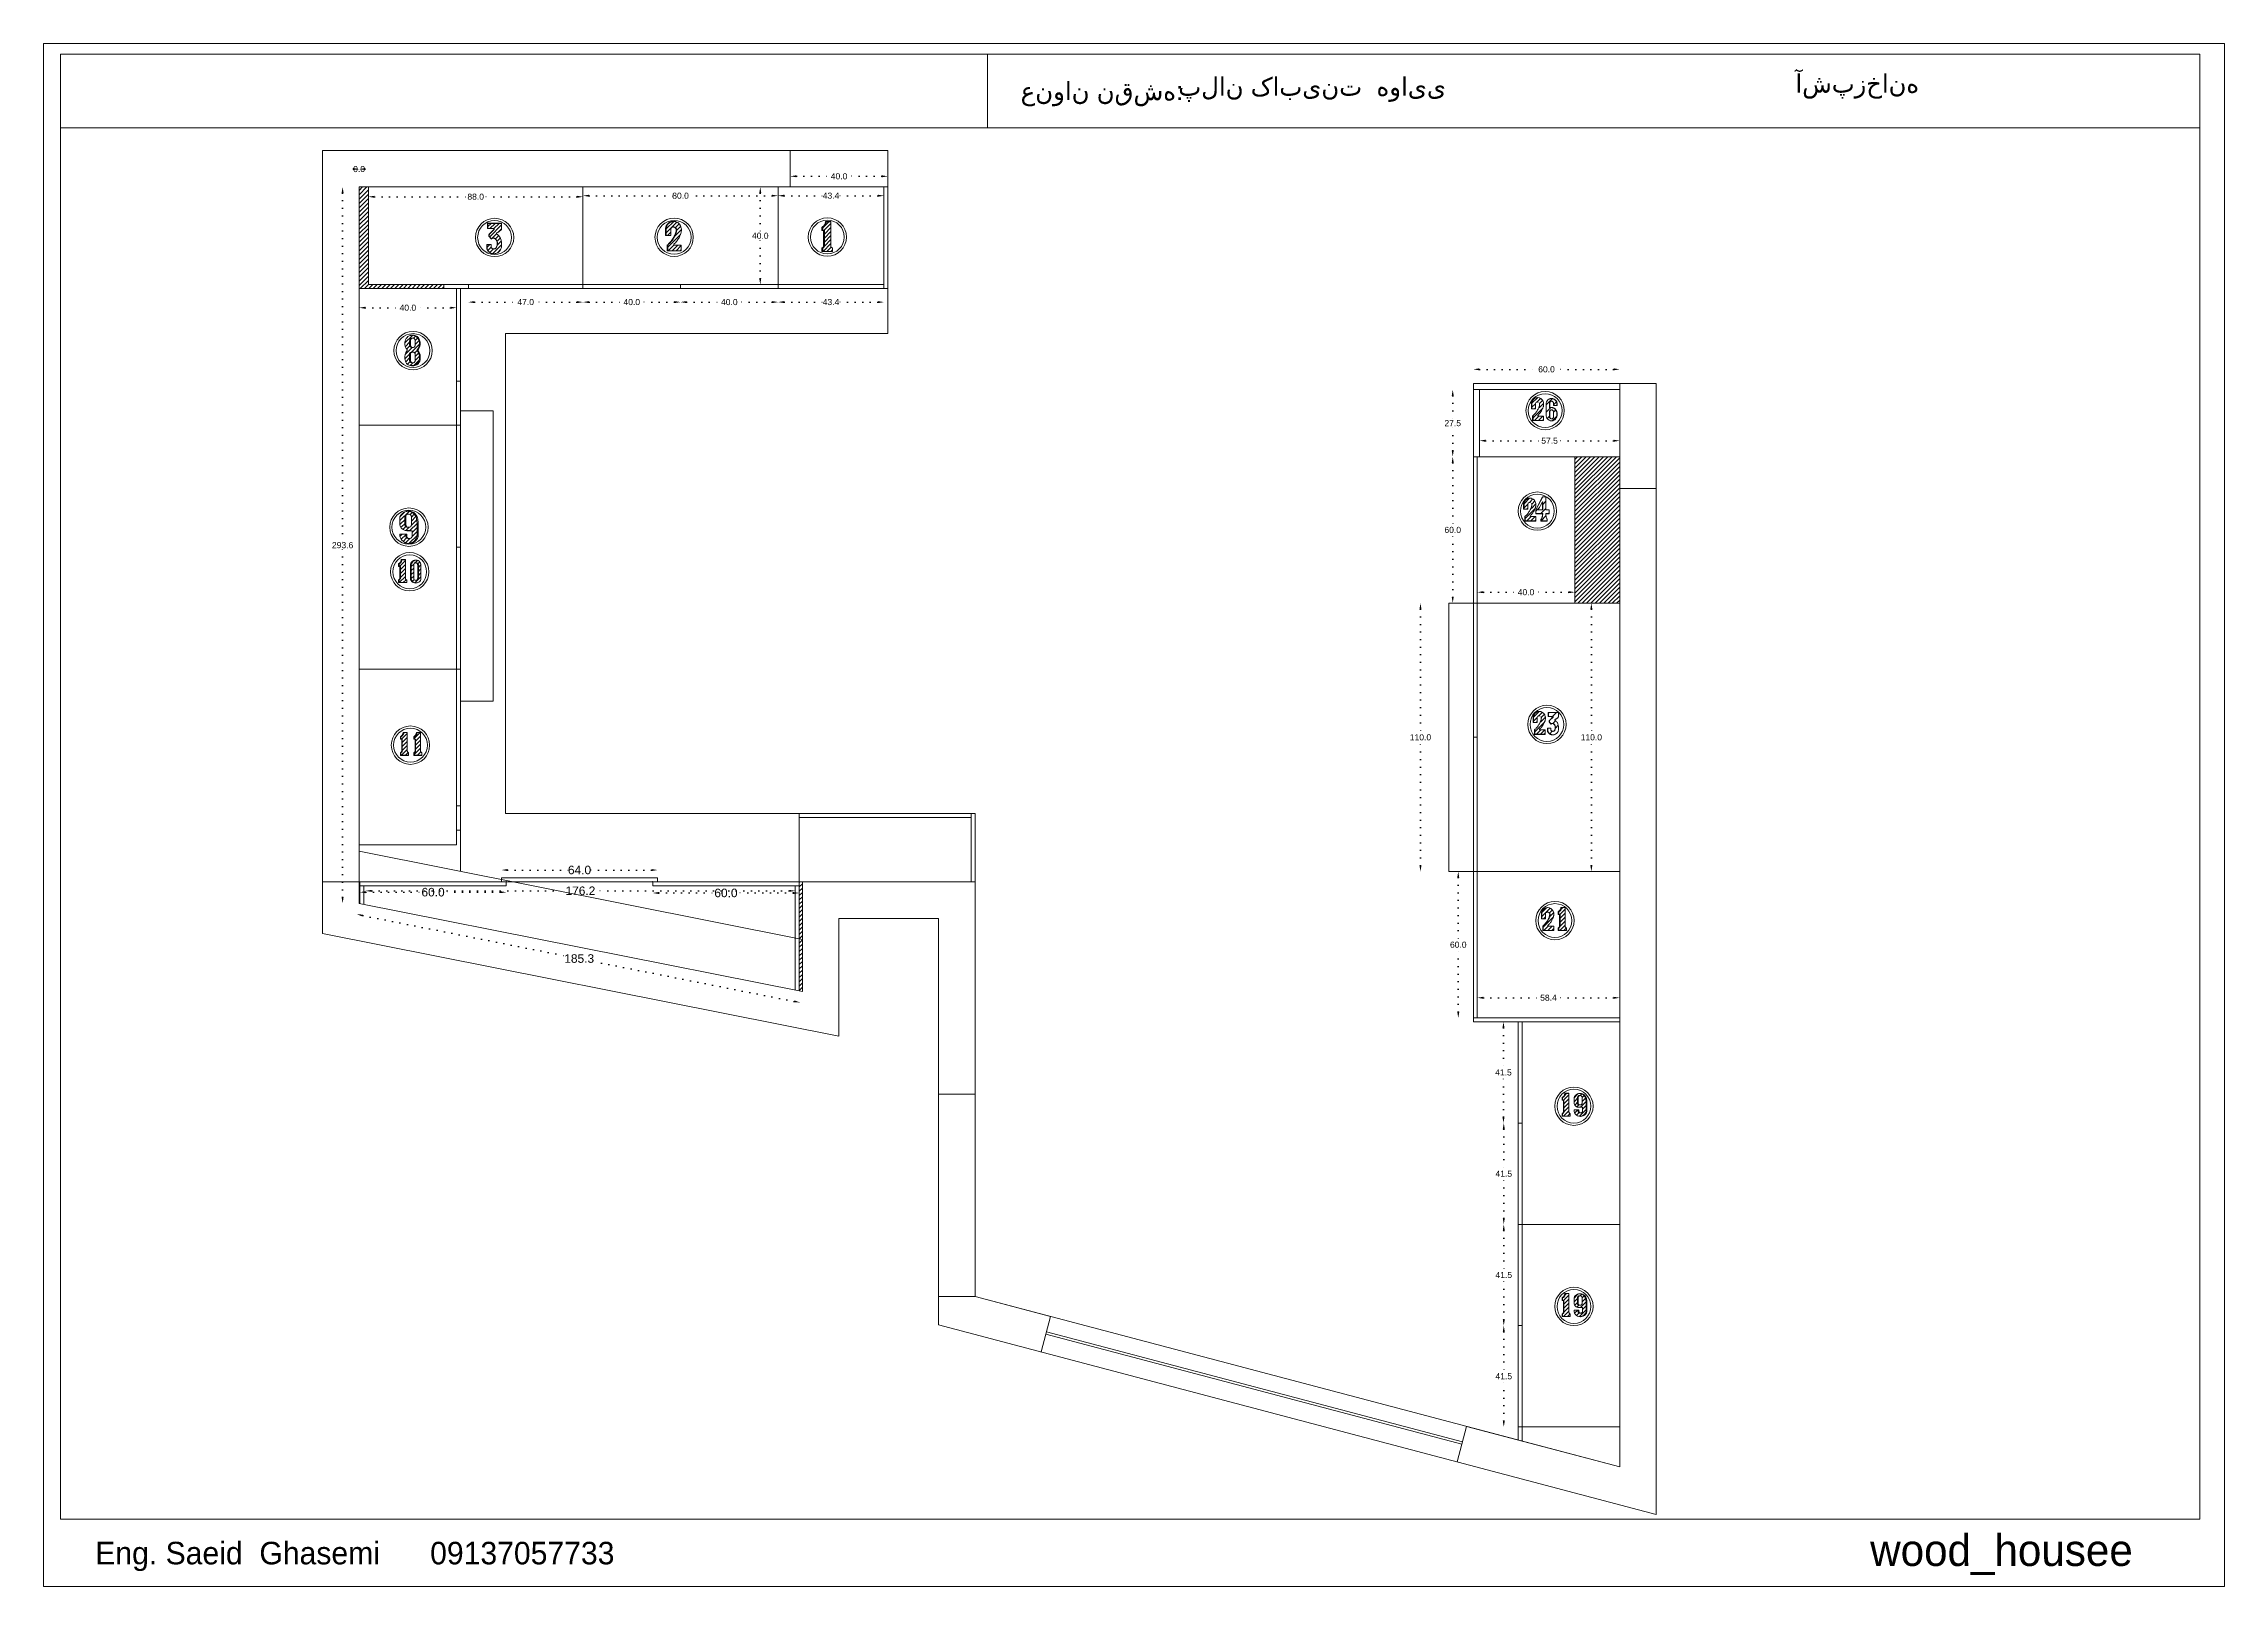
# Model space of a CAD drawing. Header units: inches. Extents: x -1979 to 7680, y -968 to 3127.
# Drawn here: x 3614 to 4509, y 187 to 819 of the extents above; entities that cross this region are included whole.
import ezdxf

# ---------------------------------------------------------------- set-up
doc = ezdxf.new("R2010")
doc.units = ezdxf.units.IN
doc.header["$MEASUREMENT"] = 0
doc.linetypes.add('ACAD_ISO07W100', pattern=[3, 0, -3])
doc.styles.get("Standard").update_dxf_attribs({"font": 'arial.ttf'})
doc.dimstyles.new('Copy of Standard', dxfattribs={"dimtxt": 2.5, "dimasz": 2.5, "dimexe": 0.18, "dimexo": 0.0625, "dimgap": 0.09, "dimtad": 0, "dimtih": 1, "dimtoh": 1, "dimdec": 1, "dimzin": 0, "dimdsep": 46, "dimtxsty": 'Standard', "dimcen": 0.09, "dimse1": 1, "dimse2": 1, "dimadec": 0, "dimazin": 0, "dimtfac": 1, "dimtdec": 1, "dimtix": 1, "dimtofl": 0, "dimtmove": 0, "dimatfit": 3, "dimfxl": 1, "dimtolj": 1, "dimtzin": 0, "dimarcsym": 0})
doc.dimstyles.get("Standard").update_dxf_attribs({"dimtxt": 3.5, "dimasz": 2.5, "dimexe": 0.18, "dimexo": 0.0625, "dimgap": 0.09, "dimtad": 0, "dimtih": 1, "dimtoh": 1, "dimdec": 1, "dimzin": 0, "dimdsep": 46, "dimtxsty": 'Standard', "dimcen": 0.09, "dimse1": 1, "dimse2": 1, "dimadec": 0, "dimazin": 0, "dimtfac": 1, "dimtdec": 1, "dimtix": 1, "dimtofl": 0, "dimtmove": 0, "dimatfit": 3, "dimfxl": 1, "dimtolj": 1, "dimtzin": 0, "dimarcsym": 0})
pattern_1 = [(45, (3178.032, 1148.546), (-0.8148213, 0.8148213), [])]
pattern_2 = [(45, (3195.2796, 1077.8027), (-0.8148213, 0.8148213), [])]
pattern_3 = [(45, (3546.9836, 872.9571), (-0.8148213, 0.8148213), [])]
pattern_4 = [(45, (3546.9836, 955.0318), (-0.8148213, 0.8148213), [])]
pattern_5 = [(45, (3574.7392, 1032.7592), (-0.8148213, 0.8148213), [])]

msp = doc.modelspace()

# ---------------------------------------------------------------- texts
at = {"lineweight": 20, "attachment_point": 1}
for s, width, gutter_width, heights, insert, char_height in [('پلان کابینت  هوایی', 217.1851, 545.28, [0], (4079.74, 805.33), 7.5786), ('{\\fArial|b0|i0|c178|p34;آشپزخانه}', 65.2803, 341.4, [0], (4332.83, 806.56), 7.5313), ('{\\fArial|b0|i0|c178|p34;عنوان نقشه}:', 89.2375, 545.28, [0], (4015.13, 803.52), 7.5786), ('{\\fPlantagenet Cherokee|b0|i0|c0|p18;wood_housee}', 2.5329, 63.88, [0.399], (4363.45, 208.14), 12.9316), ('{\\fPlantagenet Cherokee|b0|i0|c0|p18;^IEng. Saeid  Ghasemi      09137057733}', 408.0013, 45.63, [0], (3598.73, 205.1), 9.2368)]:
    msp.add_mtext_dynamic_manual_height_columns(s, width=width, gutter_width=gutter_width, heights=heights, dxfattribs=dict(at, insert=insert, char_height=char_height))

# ---------------------------------------------------------------- blocks, each defined once
blk = doc.blocks.new('*D80')
at = {"color": 0, "linetype": 'ACAD_ISO07W100', "lineweight": -2, "transparency": 16777216}
for p, q in [((3741.36, 767.69), (3738.86, 767.69)), ((3746.36, 767.69), (3748.86, 767.69))]:
    blk.add_line(p, q, dxfattribs=at)
at = {"color": 0, "transparency": 16777216}
for points in [[(3741.36, 768.11), (3741.36, 767.28), (3743.86, 767.69)], [(3746.36, 768.11), (3746.36, 767.28), (3743.86, 767.69)]]:
    blk.add_solid(points, dxfattribs=at)
at = {"layer": 'Defpoints', "color": 0, "transparency": 16777216}
for p in [(3743.86, 767.69), (3743.86, 760.35), (3743.86, 760.35)]:
    blk.add_point(p, dxfattribs=at)
at = {"color": 0, "lineweight": 20, "transparency": 16777216, "insert": (3743.86, 767.69), "char_height": 2.5, "attachment_point": 5}
blk.add_mtext('\\A1;0.0', dxfattribs=at)
blk = doc.blocks.new('*D81')
at = {"color": 0, "linetype": 'ACAD_ISO07W100', "lineweight": -2, "transparency": 16777216}
for p, q in [((3737.1, 757.85), (3737.1, 614.92)), ((3737.1, 469.25), (3737.1, 612.18))]:
    blk.add_line(p, q, dxfattribs=at)
at = {"color": 0, "transparency": 16777216}
for points in [[(3736.68, 757.85), (3737.52, 757.85), (3737.1, 760.35)], [(3736.68, 469.25), (3737.52, 469.25), (3737.1, 466.75)]]:
    blk.add_solid(points, dxfattribs=at)
at = {"layer": 'Defpoints', "color": 0, "transparency": 16777216}
for p in [(3737.1, 760.35), (3743.86, 760.35), (3743.86, 466.75)]:
    blk.add_point(p, dxfattribs=at)
at = {"color": 0, "lineweight": 20, "transparency": 16777216, "insert": (3737.1, 613.55), "char_height": 2.5, "attachment_point": 5}
blk.add_mtext('\\A1;293.6', dxfattribs=at)
blk = doc.blocks.new('*D82')
at = {"color": 0, "linetype": 'ACAD_ISO07W100', "lineweight": -2, "transparency": 16777216}
for p, q in [((3838.16, 756.77), (3872.33, 756.77)), ((3913.16, 756.77), (3879, 756.77))]:
    blk.add_line(p, q, dxfattribs=at)
at = {"color": 0, "transparency": 16777216}
for points in [[(3838.16, 757.19), (3838.16, 756.36), (3835.66, 756.77)], [(3913.16, 757.19), (3913.16, 756.36), (3915.66, 756.77)]]:
    blk.add_solid(points, dxfattribs=at)
at = {"layer": 'Defpoints', "color": 0, "transparency": 16777216}
for p in [(3835.66, 760.35), (3915.66, 760.35), (3835.66, 756.77)]:
    blk.add_point(p, dxfattribs=at)
at = {"color": 0, "lineweight": 20, "transparency": 16777216, "insert": (3875.66, 756.77), "char_height": 2.5, "attachment_point": 5}
blk.add_mtext('\\A1;80.0', dxfattribs=at)
blk = doc.blocks.new('*D72')
at = {"color": 0, "linetype": 'ACAD_ISO07W100', "lineweight": -2, "transparency": 16777216}
for p, q in [((3745.42, 461.76), (3828.27, 445.29)), ((3922.26, 426.6), (3839.93, 442.97))]:
    blk.add_line(p, q, dxfattribs=at)
at = {"color": 0, "transparency": 16777216}
for points in [[(3745.5, 462.17), (3745.34, 461.35), (3742.97, 462.25)], [(3922.34, 427.01), (3922.18, 426.19), (3924.71, 426.11)]]:
    blk.add_solid(points, dxfattribs=at)
at = {"layer": 'Defpoints', "color": 0, "transparency": 16777216}
for p in [(3743.86, 466.75), (3925.61, 430.61), (3924.71, 426.11)]:
    blk.add_point(p, dxfattribs=at)
at = {"color": 0, "lineweight": 20, "transparency": 16777216, "insert": (3834.1, 444.13), "char_height": 3.5, "attachment_point": 5}
blk.add_mtext('\\A1;185.3', dxfattribs=at)
blk = doc.blocks.new('*D83')
at = {"color": 0, "linetype": 'ACAD_ISO07W100', "lineweight": -2, "transparency": 16777216}
for p, q in [((3923.16, 764.73), (3937.28, 764.73)), ((3958.16, 764.73), (3944.05, 764.73))]:
    blk.add_line(p, q, dxfattribs=at)
at = {"color": 0, "transparency": 16777216}
for points in [[(3923.16, 765.15), (3923.16, 764.32), (3920.66, 764.73)], [(3958.16, 765.15), (3958.16, 764.32), (3960.66, 764.73)]]:
    blk.add_solid(points, dxfattribs=at)
at = {"layer": 'Defpoints', "color": 0, "transparency": 16777216}
for p in [(3920.66, 760.35), (3960.66, 764.73), (3960.66, 760.35)]:
    blk.add_point(p, dxfattribs=at)
at = {"color": 0, "lineweight": 20, "transparency": 16777216, "insert": (3940.66, 764.73), "char_height": 2.5, "attachment_point": 5}
blk.add_mtext('\\A1;40.0', dxfattribs=at)
blk = doc.blocks.new('*D73')
at = {"color": 0, "linetype": 'ACAD_ISO07W100', "lineweight": -2, "transparency": 16777216}
for p, q in [((3918.16, 756.77), (3933.98, 756.77)), ((3956.56, 756.77), (3940.75, 756.77))]:
    blk.add_line(p, q, dxfattribs=at)
at = {"color": 0, "transparency": 16777216}
for points in [[(3918.16, 757.19), (3918.16, 756.36), (3915.66, 756.77)], [(3956.56, 757.19), (3956.56, 756.36), (3959.06, 756.77)]]:
    blk.add_solid(points, dxfattribs=at)
at = {"layer": 'Defpoints', "color": 0, "transparency": 16777216}
for p in [(3959.06, 756.77), (3915.66, 718.75), (3959.06, 720.35)]:
    blk.add_point(p, dxfattribs=at)
at = {"color": 0, "lineweight": 20, "transparency": 16777216, "insert": (3937.36, 756.77), "char_height": 2.5, "attachment_point": 5}
blk.add_mtext('\\A1;43.4', dxfattribs=at)
blk = doc.blocks.new('*D84')
at = {"color": 0, "linetype": 'ACAD_ISO07W100', "lineweight": -2, "transparency": 16777216}
for p, q in [((3750.16, 756.35), (3788.33, 756.35)), ((3833.16, 756.35), (3795, 756.35))]:
    blk.add_line(p, q, dxfattribs=at)
at = {"color": 0, "transparency": 16777216}
for points in [[(3750.16, 756.76), (3750.16, 755.93), (3747.66, 756.35)], [(3833.16, 756.76), (3833.16, 755.93), (3835.66, 756.35)]]:
    blk.add_solid(points, dxfattribs=at)
at = {"layer": 'Defpoints', "color": 0, "transparency": 16777216}
for p in [(3747.66, 760.35), (3835.66, 760.35), (3747.66, 756.35)]:
    blk.add_point(p, dxfattribs=at)
at = {"color": 0, "lineweight": 20, "transparency": 16777216, "insert": (3791.66, 756.35), "char_height": 2.5, "attachment_point": 5}
blk.add_mtext('\\A1;88.0', dxfattribs=at)
blk = doc.blocks.new('*D74')
at = {"color": 0, "linetype": 'ACAD_ISO07W100', "lineweight": -2, "transparency": 16777216}
for p, q in [((3791.16, 713.18), (3808.78, 713.18)), ((3833.16, 713.18), (3815.55, 713.18))]:
    blk.add_line(p, q, dxfattribs=at)
at = {"color": 0, "transparency": 16777216}
for points in [[(3791.16, 713.59), (3791.16, 712.76), (3788.66, 713.18)], [(3833.16, 713.59), (3833.16, 712.76), (3835.66, 713.18)]]:
    blk.add_solid(points, dxfattribs=at)
at = {"layer": 'Defpoints', "color": 0, "transparency": 16777216}
for p in [(3788.66, 720.35), (3835.66, 718.75), (3788.66, 713.18)]:
    blk.add_point(p, dxfattribs=at)
at = {"color": 0, "lineweight": 20, "transparency": 16777216, "insert": (3812.16, 713.18), "char_height": 2.5, "attachment_point": 5}
blk.add_mtext('\\A1;47.0', dxfattribs=at)
blk = doc.blocks.new('*D75')
at = {"color": 0, "linetype": 'ACAD_ISO07W100', "lineweight": -2, "transparency": 16777216}
for p, q in [((3838.16, 713.18), (3852.28, 713.18)), ((3873.16, 713.18), (3859.05, 713.18))]:
    blk.add_line(p, q, dxfattribs=at)
at = {"color": 0, "transparency": 16777216}
for points in [[(3838.16, 713.59), (3838.16, 712.76), (3835.66, 713.18)], [(3873.16, 713.59), (3873.16, 712.76), (3875.66, 713.18)]]:
    blk.add_solid(points, dxfattribs=at)
at = {"layer": 'Defpoints', "color": 0, "transparency": 16777216}
for p in [(3835.66, 718.75), (3875.66, 718.75), (3835.66, 713.18)]:
    blk.add_point(p, dxfattribs=at)
at = {"color": 0, "lineweight": 20, "transparency": 16777216, "insert": (3855.66, 713.18), "char_height": 2.5, "attachment_point": 5}
blk.add_mtext('\\A1;40.0', dxfattribs=at)
blk = doc.blocks.new('*D76')
at = {"color": 0, "linetype": 'ACAD_ISO07W100', "lineweight": -2, "transparency": 16777216}
for p, q in [((3878.16, 713.18), (3892.28, 713.18)), ((3913.16, 713.18), (3899.05, 713.18))]:
    blk.add_line(p, q, dxfattribs=at)
at = {"color": 0, "transparency": 16777216}
for points in [[(3878.16, 713.59), (3878.16, 712.76), (3875.66, 713.18)], [(3913.16, 713.59), (3913.16, 712.76), (3915.66, 713.18)]]:
    blk.add_solid(points, dxfattribs=at)
at = {"layer": 'Defpoints', "color": 0, "transparency": 16777216}
for p in [(3875.66, 718.75), (3915.66, 718.75), (3875.66, 713.18)]:
    blk.add_point(p, dxfattribs=at)
at = {"color": 0, "lineweight": 20, "transparency": 16777216, "insert": (3895.66, 713.18), "char_height": 2.5, "attachment_point": 5}
blk.add_mtext('\\A1;40.0', dxfattribs=at)
blk = doc.blocks.new('*D77')
at = {"color": 0, "linetype": 'ACAD_ISO07W100', "lineweight": -2, "transparency": 16777216}
for p, q in [((3918.16, 713.18), (3933.98, 713.18)), ((3956.56, 713.18), (3940.75, 713.18))]:
    blk.add_line(p, q, dxfattribs=at)
at = {"color": 0, "transparency": 16777216}
for points in [[(3918.16, 713.59), (3918.16, 712.76), (3915.66, 713.18)], [(3956.56, 713.59), (3956.56, 712.76), (3959.06, 713.18)]]:
    blk.add_solid(points, dxfattribs=at)
at = {"layer": 'Defpoints', "color": 0, "transparency": 16777216}
for p in [(3915.66, 718.75), (3959.06, 718.75), (3915.66, 713.18)]:
    blk.add_point(p, dxfattribs=at)
at = {"color": 0, "lineweight": 20, "transparency": 16777216, "insert": (3937.36, 713.18), "char_height": 2.5, "attachment_point": 5}
blk.add_mtext('\\A1;43.4', dxfattribs=at)
blk = doc.blocks.new('*D78')
at = {"color": 0, "linetype": 'ACAD_ISO07W100', "lineweight": -2, "transparency": 16777216}
for p, q in [((3908.35, 757.85), (3908.35, 741.71)), ((3908.35, 722.85), (3908.35, 738.98))]:
    blk.add_line(p, q, dxfattribs=at)
at = {"color": 0, "transparency": 16777216}
for points in [[(3907.93, 757.85), (3908.76, 757.85), (3908.35, 760.35)], [(3907.93, 722.85), (3908.76, 722.85), (3908.35, 720.35)]]:
    blk.add_solid(points, dxfattribs=at)
at = {"layer": 'Defpoints', "color": 0, "transparency": 16777216}
for p in [(3915.66, 760.35), (3908.35, 720.35), (3915.66, 720.35)]:
    blk.add_point(p, dxfattribs=at)
at = {"color": 0, "lineweight": 20, "transparency": 16777216, "insert": (3908.35, 740.35), "char_height": 2.5, "attachment_point": 5}
blk.add_mtext('\\A1;40.0', dxfattribs=at)
blk = doc.blocks.new('*D79')
at = {"color": 0, "linetype": 'ACAD_ISO07W100', "lineweight": -2, "transparency": 16777216}
for p, q in [((3746.36, 710.86), (3760.48, 710.86)), ((3781.36, 710.86), (3767.25, 710.86))]:
    blk.add_line(p, q, dxfattribs=at)
at = {"color": 0, "transparency": 16777216}
for points in [[(3746.36, 711.28), (3746.36, 710.45), (3743.86, 710.86)], [(3781.36, 711.28), (3781.36, 710.45), (3783.86, 710.86)]]:
    blk.add_solid(points, dxfattribs=at)
at = {"layer": 'Defpoints', "color": 0, "transparency": 16777216}
for p in [(3743.86, 718.75), (3783.86, 718.75), (3743.86, 710.86)]:
    blk.add_point(p, dxfattribs=at)
at = {"color": 0, "lineweight": 20, "transparency": 16777216, "insert": (3763.86, 710.86), "char_height": 2.5, "attachment_point": 5}
blk.add_mtext('\\A1;40.0', dxfattribs=at)
blk = doc.blocks.new('*D85')
at = {"color": 0, "linetype": 'ACAD_ISO07W100', "lineweight": -2, "transparency": 16777216}
for p, q in [((3749.02, 471.89), (3828.8, 471.89)), ((3920.21, 471.89), (3840.42, 471.89))]:
    blk.add_line(p, q, dxfattribs=at)
at = {"color": 0, "transparency": 16777216}
for points in [[(3749.02, 472.3), (3749.02, 471.47), (3746.52, 471.89)], [(3920.21, 472.3), (3920.21, 471.47), (3922.71, 471.89)]]:
    blk.add_solid(points, dxfattribs=at)
at = {"layer": 'Defpoints', "color": 0, "transparency": 16777216}
for p in [(3746.52, 466.22), (3922.71, 471.89), (3922.71, 466.22)]:
    blk.add_point(p, dxfattribs=at)
at = {"color": 0, "lineweight": 20, "transparency": 16777216, "insert": (3834.61, 471.89), "char_height": 3.5, "attachment_point": 5}
blk.add_mtext('\\A1;176.2', dxfattribs=at)
blk = doc.blocks.new('*D86')
at = {"color": 0, "linetype": 'ACAD_ISO07W100', "lineweight": -2, "transparency": 16777216}
for p, q in [((3746.66, 471.33), (3769.54, 471.33)), ((3801.71, 471.33), (3778.82, 471.33))]:
    blk.add_line(p, q, dxfattribs=at)
at = {"color": 0, "transparency": 16777216}
for points in [[(3746.66, 471.75), (3746.66, 470.92), (3744.16, 471.33)], [(3801.71, 471.75), (3801.71, 470.92), (3804.21, 471.33)]]:
    blk.add_solid(points, dxfattribs=at)
at = {"layer": 'Defpoints', "color": 0, "transparency": 16777216}
for p in [(3744.16, 474.01), (3804.21, 474.01), (3804.21, 471.33)]:
    blk.add_point(p, dxfattribs=at)
at = {"color": 0, "lineweight": 20, "transparency": 16777216, "insert": (3774.18, 471.33), "char_height": 3.5, "attachment_point": 5}
blk.add_mtext('\\A1;60.0', dxfattribs=at)
blk = doc.blocks.new('*D87')
at = {"color": 0, "linetype": 'ACAD_ISO07W100', "lineweight": -2, "transparency": 16777216}
for p, q in [((3804.71, 480.42), (3829.59, 480.42)), ((3863.76, 480.42), (3838.87, 480.42))]:
    blk.add_line(p, q, dxfattribs=at)
at = {"color": 0, "transparency": 16777216}
for points in [[(3804.71, 480.84), (3804.71, 480.01), (3802.21, 480.42)], [(3863.76, 480.84), (3863.76, 480.01), (3866.26, 480.42)]]:
    blk.add_solid(points, dxfattribs=at)
at = {"layer": 'Defpoints', "color": 0, "transparency": 16777216}
for p in [(3802.21, 477.21), (3866.26, 480.42), (3866.26, 477.21)]:
    blk.add_point(p, dxfattribs=at)
at = {"color": 0, "lineweight": 20, "transparency": 16777216, "insert": (3834.23, 480.42), "char_height": 3.5, "attachment_point": 5}
blk.add_mtext('\\A1;64.0', dxfattribs=at)
blk = doc.blocks.new('*D88')
at = {"color": 0, "linetype": 'ACAD_ISO07W100', "lineweight": -2, "transparency": 16777216}
for p, q in [((3866.76, 471.01), (3889.64, 471.01)), ((3921.81, 471.01), (3898.92, 471.01))]:
    blk.add_line(p, q, dxfattribs=at)
at = {"color": 0, "transparency": 16777216}
for points in [[(3866.76, 471.42), (3866.76, 470.59), (3864.26, 471.01)], [(3921.81, 471.42), (3921.81, 470.59), (3924.31, 471.01)]]:
    blk.add_solid(points, dxfattribs=at)
at = {"layer": 'Defpoints', "color": 0, "transparency": 16777216}
for p in [(3864.26, 474.01), (3924.31, 474.01), (3924.31, 471.01)]:
    blk.add_point(p, dxfattribs=at)
at = {"color": 0, "lineweight": 20, "transparency": 16777216, "insert": (3894.28, 471.01), "char_height": 3.5, "attachment_point": 5}
blk.add_mtext('\\A1;60.0', dxfattribs=at)
blk = doc.blocks.new('*D308')
at = {"color": 0, "linetype": 'ACAD_ISO07W100', "lineweight": -2, "transparency": 16777216}
for p, q in [((4194.55, 477.31), (4194.55, 451.18)), ((4194.55, 422.31), (4194.55, 448.44))]:
    blk.add_line(p, q, dxfattribs=at)
at = {"color": 0, "transparency": 16777216}
for points in [[(4194.13, 477.31), (4194.97, 477.31), (4194.55, 479.81)], [(4194.13, 422.31), (4194.97, 422.31), (4194.55, 419.81)]]:
    blk.add_solid(points, dxfattribs=at)
at = {"layer": 'Defpoints', "color": 0, "transparency": 16777216}
for p in [(4190.74, 479.81), (4194.55, 479.81), (4200.74, 419.81)]:
    blk.add_point(p, dxfattribs=at)
at = {"color": 0, "lineweight": 20, "transparency": 16777216, "insert": (4194.55, 449.81), "char_height": 2.5, "attachment_point": 5}
blk.add_mtext('\\A1;60.0', dxfattribs=at)
blk = doc.blocks.new('*D304')
at = {"color": 0, "linetype": 'ACAD_ISO07W100', "lineweight": -2, "transparency": 16777216}
for p, q in [((4179.06, 587.31), (4179.06, 536.18)), ((4179.06, 482.31), (4179.06, 533.44))]:
    blk.add_line(p, q, dxfattribs=at)
at = {"color": 0, "transparency": 16777216}
for points in [[(4178.64, 587.31), (4179.48, 587.31), (4179.06, 589.81)], [(4178.64, 482.31), (4179.48, 482.31), (4179.06, 479.81)]]:
    blk.add_solid(points, dxfattribs=at)
at = {"layer": 'Defpoints', "color": 0, "transparency": 16777216}
for p in [(4179.06, 589.81), (4205.74, 589.81), (4205.74, 479.81)]:
    blk.add_point(p, dxfattribs=at)
at = {"color": 0, "lineweight": 20, "transparency": 16777216, "insert": (4179.06, 534.81), "char_height": 2.5, "attachment_point": 5}
blk.add_mtext('\\A1;110.0', dxfattribs=at)
blk = doc.blocks.new('*D305')
at = {"color": 0, "linetype": 'ACAD_ISO07W100', "lineweight": -2, "transparency": 16777216}
for p, q in [((4192.28, 647.31), (4192.28, 621.18)), ((4192.28, 592.31), (4192.28, 618.44))]:
    blk.add_line(p, q, dxfattribs=at)
at = {"color": 0, "transparency": 16777216}
for points in [[(4191.86, 647.31), (4192.69, 647.31), (4192.28, 649.81)], [(4191.86, 592.31), (4192.69, 592.31), (4192.28, 589.81)]]:
    blk.add_solid(points, dxfattribs=at)
at = {"layer": 'Defpoints', "color": 0, "transparency": 16777216}
for p in [(4205.74, 649.81), (4192.28, 589.81), (4205.74, 589.81)]:
    blk.add_point(p, dxfattribs=at)
at = {"color": 0, "lineweight": 20, "transparency": 16777216, "insert": (4192.28, 619.81), "char_height": 2.5, "attachment_point": 5}
blk.add_mtext('\\A1;60.0', dxfattribs=at)
blk = doc.blocks.new('*D306')
at = {"color": 0, "linetype": 'ACAD_ISO07W100', "lineweight": -2, "transparency": 16777216}
for p, q in [((4192.28, 674.81), (4192.28, 664.93)), ((4192.28, 652.31), (4192.28, 662.19))]:
    blk.add_line(p, q, dxfattribs=at)
at = {"color": 0, "transparency": 16777216}
for points in [[(4191.86, 674.81), (4192.69, 674.81), (4192.28, 677.31)], [(4191.86, 652.31), (4192.69, 652.31), (4192.28, 649.81)]]:
    blk.add_solid(points, dxfattribs=at)
at = {"layer": 'Defpoints', "color": 0, "transparency": 16777216}
for p in [(4192.28, 677.31), (4203.24, 677.31), (4203.24, 649.81)]:
    blk.add_point(p, dxfattribs=at)
at = {"color": 0, "lineweight": 20, "transparency": 16777216, "insert": (4192.28, 663.56), "char_height": 2.5, "attachment_point": 5}
blk.add_mtext('\\A1;27.5', dxfattribs=at)
blk = doc.blocks.new('*D309')
at = {"color": 0, "linetype": 'ACAD_ISO07W100', "lineweight": -2, "transparency": 16777216}
for p, q in [((4205.74, 656.37), (4228.65, 656.37)), ((4258.24, 656.37), (4235.34, 656.37))]:
    blk.add_line(p, q, dxfattribs=at)
at = {"color": 0, "transparency": 16777216}
for points in [[(4205.74, 656.79), (4205.74, 655.95), (4203.24, 656.37)], [(4258.24, 656.79), (4258.24, 655.95), (4260.74, 656.37)]]:
    blk.add_solid(points, dxfattribs=at)
at = {"layer": 'Defpoints', "color": 0, "transparency": 16777216}
for p in [(4260.74, 656.37), (4203.24, 649.81), (4260.74, 649.81)]:
    blk.add_point(p, dxfattribs=at)
at = {"color": 0, "lineweight": 20, "transparency": 16777216, "insert": (4231.99, 656.37), "char_height": 2.5, "attachment_point": 5}
blk.add_mtext('\\A1;57.5', dxfattribs=at)
blk = doc.blocks.new('*D310')
at = {"color": 0, "linetype": 'ACAD_ISO07W100', "lineweight": -2, "transparency": 16777216}
for p, q in [((4203.24, 685.62), (4227.41, 685.62)), ((4258.24, 685.62), (4234.08, 685.62))]:
    blk.add_line(p, q, dxfattribs=at)
at = {"color": 0, "transparency": 16777216}
for points in [[(4203.24, 686.03), (4203.24, 685.2), (4200.74, 685.62)], [(4258.24, 686.03), (4258.24, 685.2), (4260.74, 685.62)]]:
    blk.add_solid(points, dxfattribs=at)
at = {"layer": 'Defpoints', "color": 0, "transparency": 16777216}
for p in [(4260.74, 685.62), (4200.74, 677.31), (4260.74, 677.31)]:
    blk.add_point(p, dxfattribs=at)
at = {"color": 0, "lineweight": 20, "transparency": 16777216, "insert": (4230.74, 685.62), "char_height": 2.5, "attachment_point": 5}
blk.add_mtext('\\A1;60.0', dxfattribs=at)
blk = doc.blocks.new('*D311')
at = {"color": 0, "linetype": 'ACAD_ISO07W100', "lineweight": -2, "transparency": 16777216}
for p, q in [((4204.84, 594.28), (4218.96, 594.28)), ((4239.84, 594.28), (4225.73, 594.28))]:
    blk.add_line(p, q, dxfattribs=at)
at = {"color": 0, "transparency": 16777216}
for points in [[(4204.84, 594.7), (4204.84, 593.86), (4202.34, 594.28)], [(4239.84, 594.7), (4239.84, 593.86), (4242.34, 594.28)]]:
    blk.add_solid(points, dxfattribs=at)
at = {"layer": 'Defpoints', "color": 0, "transparency": 16777216}
for p in [(4242.34, 594.28), (4202.34, 589.81), (4242.34, 589.81)]:
    blk.add_point(p, dxfattribs=at)
at = {"color": 0, "lineweight": 20, "transparency": 16777216, "insert": (4222.34, 594.28), "char_height": 2.5, "attachment_point": 5}
blk.add_mtext('\\A1;40.0', dxfattribs=at)
blk = doc.blocks.new('*D307')
at = {"color": 0, "linetype": 'ACAD_ISO07W100', "lineweight": -2, "transparency": 16777216}
for p, q in [((4204.84, 428.07), (4228.21, 428.07)), ((4258.24, 428.07), (4234.88, 428.07))]:
    blk.add_line(p, q, dxfattribs=at)
at = {"color": 0, "transparency": 16777216}
for points in [[(4204.84, 428.49), (4204.84, 427.65), (4202.34, 428.07)], [(4258.24, 428.49), (4258.24, 427.65), (4260.74, 428.07)]]:
    blk.add_solid(points, dxfattribs=at)
at = {"layer": 'Defpoints', "color": 0, "transparency": 16777216}
for p in [(4260.74, 428.07), (4202.34, 419.81), (4260.74, 419.81)]:
    blk.add_point(p, dxfattribs=at)
at = {"color": 0, "lineweight": 20, "transparency": 16777216, "insert": (4231.54, 428.07), "char_height": 2.5, "attachment_point": 5}
blk.add_mtext('\\A1;58.4', dxfattribs=at)
blk = doc.blocks.new('*D303')
at = {"color": 0, "linetype": 'ACAD_ISO07W100', "lineweight": -2, "transparency": 16777216}
for p, q in [((4249.12, 587.31), (4249.12, 536.18)), ((4249.12, 482.31), (4249.12, 533.44))]:
    blk.add_line(p, q, dxfattribs=at)
at = {"color": 0, "transparency": 16777216}
for points in [[(4248.71, 587.31), (4249.54, 587.31), (4249.12, 589.81)], [(4248.71, 482.31), (4249.54, 482.31), (4249.12, 479.81)]]:
    blk.add_solid(points, dxfattribs=at)
at = {"layer": 'Defpoints', "color": 0, "transparency": 16777216}
for p in [(4249.12, 589.81), (4260.74, 589.81), (4260.74, 479.81)]:
    blk.add_point(p, dxfattribs=at)
at = {"color": 0, "lineweight": 20, "transparency": 16777216, "insert": (4249.12, 534.81), "char_height": 2.5, "attachment_point": 5}
blk.add_mtext('\\A1;110.0', dxfattribs=at)
blk = doc.blocks.new('*D312')
at = {"color": 0, "linetype": 'ACAD_ISO07W100', "lineweight": -2, "transparency": 16777216}
for p, q in [((4213.21, 291.21), (4213.21, 274.33)), ((4213.21, 254.71), (4213.21, 271.59))]:
    blk.add_line(p, q, dxfattribs=at)
at = {"color": 0, "transparency": 16777216}
for points in [[(4212.8, 291.21), (4213.63, 291.21), (4213.21, 293.71)], [(4212.8, 254.71), (4213.63, 254.71), (4213.21, 252.21)]]:
    blk.add_solid(points, dxfattribs=at)
at = {"layer": 'Defpoints', "color": 0, "transparency": 16777216}
for p in [(4219.14, 293.71), (4213.21, 252.21), (4214.14, 252.21)]:
    blk.add_point(p, dxfattribs=at)
at = {"color": 0, "lineweight": 20, "transparency": 16777216, "insert": (4213.21, 272.96), "char_height": 2.5, "attachment_point": 5}
blk.add_mtext('\\A1;41.5', dxfattribs=at)
blk = doc.blocks.new('*D313')
at = {"color": 0, "linetype": 'ACAD_ISO07W100', "lineweight": -2, "transparency": 16777216}
for p, q in [((4213.21, 332.71), (4213.21, 315.83)), ((4213.21, 296.21), (4213.21, 313.09))]:
    blk.add_line(p, q, dxfattribs=at)
at = {"color": 0, "transparency": 16777216}
for points in [[(4212.8, 332.71), (4213.63, 332.71), (4213.21, 335.21)], [(4212.8, 296.21), (4213.63, 296.21), (4213.21, 293.71)]]:
    blk.add_solid(points, dxfattribs=at)
at = {"layer": 'Defpoints', "color": 0, "transparency": 16777216}
for p in [(4219.14, 335.21), (4213.21, 293.71), (4219.14, 293.71)]:
    blk.add_point(p, dxfattribs=at)
at = {"color": 0, "lineweight": 20, "transparency": 16777216, "insert": (4213.21, 314.46), "char_height": 2.5, "attachment_point": 5}
blk.add_mtext('\\A1;41.5', dxfattribs=at)
blk = doc.blocks.new('*D314')
at = {"color": 0, "linetype": 'ACAD_ISO07W100', "lineweight": -2, "transparency": 16777216}
for p, q in [((4213.21, 374.21), (4213.21, 357.33)), ((4213.21, 337.71), (4213.21, 354.59))]:
    blk.add_line(p, q, dxfattribs=at)
at = {"color": 0, "transparency": 16777216}
for points in [[(4212.8, 374.21), (4213.63, 374.21), (4213.21, 376.71)], [(4212.8, 337.71), (4213.63, 337.71), (4213.21, 335.21)]]:
    blk.add_solid(points, dxfattribs=at)
at = {"layer": 'Defpoints', "color": 0, "transparency": 16777216}
for p in [(4219.14, 376.71), (4213.21, 335.21), (4219.14, 335.21)]:
    blk.add_point(p, dxfattribs=at)
at = {"color": 0, "lineweight": 20, "transparency": 16777216, "insert": (4213.21, 355.96), "char_height": 2.5, "attachment_point": 5}
blk.add_mtext('\\A1;41.5', dxfattribs=at)
blk = doc.blocks.new('*D315')
at = {"color": 0, "linetype": 'ACAD_ISO07W100', "lineweight": -2, "transparency": 16777216}
for p, q in [((4213.08, 415.71), (4213.08, 398.83)), ((4213.08, 379.21), (4213.08, 396.09))]:
    blk.add_line(p, q, dxfattribs=at)
at = {"color": 0, "transparency": 16777216}
for points in [[(4212.66, 415.71), (4213.5, 415.71), (4213.08, 418.21)], [(4212.66, 379.21), (4213.5, 379.21), (4213.08, 376.71)]]:
    blk.add_solid(points, dxfattribs=at)
at = {"layer": 'Defpoints', "color": 0, "transparency": 16777216}
for p in [(4219.14, 418.21), (4213.08, 376.71), (4219.14, 376.71)]:
    blk.add_point(p, dxfattribs=at)
at = {"color": 0, "lineweight": 20, "transparency": 16777216, "insert": (4213.08, 397.46), "char_height": 2.5, "attachment_point": 5}
blk.add_mtext('\\A1;41.5', dxfattribs=at)

# ---------------------------------------------------------------- dimensions: what is measured, and where the dimension line sits
at = {"lineweight": 20}
for base, p1, p2, picture, middle in [((3743.86293197, 767.69428904), (3743.86293197, 760.34818305), (3743.86293197, 760.34818305), '*D80', (3743.86293197, 767.69428904)), ((3747.66, 756.35), (3835.66, 760.35), (3747.66, 760.35), '*D84', (3791.66, 756.35)), ((3835.66, 756.77), (3915.66, 760.35), (3835.66, 760.35), '*D82', (3875.66, 756.77)), ((3960.66, 764.73), (3920.66, 760.35), (3960.66, 760.35), '*D83', (3940.66, 764.73)), ((3959.06, 756.77), (3915.66, 718.75), (3959.06, 720.35), '*D73', (3937.36, 756.77)), ((3743.86, 710.86), (3783.86, 718.75), (3743.86, 718.75), '*D79', (3763.86, 710.86)), ((3788.66, 713.18), (3835.66, 718.75), (3788.66, 720.35), '*D74', (3812.16, 713.18)), ((3835.66, 713.18), (3875.66, 718.75), (3835.66, 718.75), '*D75', (3855.66, 713.18)), ((3875.66, 713.18), (3915.66, 718.75), (3875.66, 718.75), '*D76', (3895.66, 713.18)), ((3915.66, 713.18), (3959.06, 718.75), (3915.66, 718.75), '*D77', (3937.36, 713.18)), ((4260.74, 685.62), (4200.74, 677.31), (4260.74, 677.31), '*D310', (4230.74, 685.62)), ((4242.34, 594.28), (4202.34, 589.81), (4242.34, 589.81), '*D311', (4222.34, 594.28)), ((4260.74, 428.07), (4202.34, 419.81), (4260.74, 419.81), '*D307', (4231.54, 428.07))]:
    dim = msp.add_linear_dim(base=base, p1=p1, p2=p2, dimstyle='Copy of Standard', dxfattribs=at)
    dim.commit()
    dim.dimension.update_dxf_attribs({"geometry": picture, "text_midpoint": middle})
for base, p1, p2, angle, picture, middle in [((3737.1, 760.35), (3743.86, 466.75), (3743.86, 760.35), 270, '*D81', (3737.1, 613.55)), ((3908.35, 720.35), (3915.66, 760.35), (3915.66, 720.35), 90, '*D78', (3908.35, 740.35)), ((4192.28, 677.31), (4203.24, 649.81), (4203.24, 677.31), 270, '*D306', (4192.28, 663.56)), ((4192.28, 589.81), (4205.74, 649.81), (4205.74, 589.81), 270, '*D305', (4192.28, 619.81)), ((4213.08, 376.71), (4219.14, 418.21), (4219.14, 376.71), 270, '*D315', (4213.08, 397.46)), ((4213.21, 335.21), (4219.14, 376.71), (4219.14, 335.21), 270, '*D314', (4213.21, 355.96)), ((4213.21, 293.71), (4219.14, 335.21), (4219.14, 293.71), 270, '*D313', (4213.21, 314.46)), ((4213.21, 252.21), (4219.14, 293.71), (4214.14, 252.21), 270, '*D312', (4213.21, 272.96))]:
    dim = msp.add_linear_dim(base=base, p1=p1, p2=p2, angle=angle, dimstyle='Copy of Standard', dxfattribs=at)
    dim.commit()
    dim.dimension.update_dxf_attribs({"geometry": picture, "text_midpoint": middle})
dim = msp.add_linear_dim(base=(4260.74, 656.37), p1=(4203.24, 649.81), p2=(4260.74, 649.81), dimstyle='Copy of Standard', dxfattribs=at)
dim.commit()
dim.dimension.update_dxf_attribs({"geometry": '*D309', "text_midpoint": (4231.99, 656.37), "dimtype": 160})
for base, p1, p2, angle, dimstyle, picture, middle, dimtype in [((4179.06, 589.81), (4205.74, 479.81), (4205.74, 589.81), 270, 'Copy of Standard', '*D304', (4179.06, 534.81), 160), ((4249.12, 589.81), (4260.74, 479.81), (4260.74, 589.81), 270, 'Copy of Standard', '*D303', (4249.12, 534.81), 160), ((4194.55, 479.81), (4200.74, 419.81), (4190.74, 479.81), 270, 'Copy of Standard', '*D308', (4194.55, 449.81), 160), ((3924.71, 426.11), (3743.86, 466.75), (3925.61, 430.61), 348.75412, 'Standard', '*D72', (3834.1, 444.13), 161)]:
    dim = msp.add_linear_dim(base=base, p1=p1, p2=p2, angle=angle, dimstyle=dimstyle, dxfattribs=at)
    dim.commit()
    dim.dimension.update_dxf_attribs({"geometry": picture, "text_midpoint": middle, "dimtype": dimtype})
for p1, p2, distance, picture, middle in [((3744.1593, 474.011), (3804.2079, 474.011), -2.6784, '*D86', (3774.1836, 471.3326)), ((3746.52, 466.22), (3922.71, 466.22), 5.67, '*D85', (3834.61, 471.89)), ((3802.2079, 477.211), (3866.2564, 477.211), 3.2121, '*D87', (3834.2322, 480.4231)), ((3864.2564, 474.011), (3924.305, 474.011), -3.0038, '*D88', (3894.2807, 471.0072))]:
    dim = msp.add_aligned_dim(p1=p1, p2=p2, distance=distance, dimstyle='Standard', dxfattribs=at)
    dim.commit()
    dim.dimension.update_dxf_attribs({"geometry": picture, "text_midpoint": middle})

# ---------------------------------------------------------------- hatches: boundary and pattern name
at = {"lineweight": 20}
h = msp.add_hatch(dxfattribs=at)
h.set_pattern_fill('ANSI31', color=256, scale=10)
h.set_pattern_definition([(45, (1685.6342, 0), (-0.8838835, 0.8838835), [])])
h.paths.add_polyline_path([(3747.66, 760.35), (3743.86, 760.35), (3743.86, 718.75), (3778.66, 718.75), (3778.66, 720.35), (3747.66, 720.35)])
h = msp.add_hatch(dxfattribs=at)
h.set_pattern_fill('ANSI31', color=256, scale=9.218651)
h.set_pattern_definition([(45, (3087.6609, 1285.0606), (-0.8148213, 0.8148213), [])])
h.paths.add_polyline_path([(3802.21, 745.44), (3796.65, 745.44), (3796.65, 743.28), (3799.08, 743.28), (3799.21, 743.25), (3799.21, 742.88), (3797.49, 741.15), (3797.39, 741.02), (3797.34, 740.96), (3797.3, 740.89), (3797.26, 740.81), (3797.23, 740.74), (3797.2, 740.66), (3797.18, 740.58), (3797.17, 740.5), (3797.15, 740.34), (3797.15, 740.26), (3798.16, 739.08), (3798.19, 739.11), (3798.32, 739.2), (3798.46, 739.28), (3798.6, 739.33), (3798.76, 739.36), (3798.91, 739.37), (3799.04, 739.37), (3799.2, 739.36), (3799.35, 739.33), (3799.49, 739.28), (3799.63, 739.21), (3799.76, 739.12), (3799.87, 739.01), (3800.05, 738.78), (3800.22, 738.53), (3800.35, 738.26), (3800.46, 737.99), (3800.54, 737.7), (3800.59, 737.41), (3800.6, 737.11), (3800.59, 736.81), (3800.54, 736.52), (3800.47, 736.23), (3800.36, 735.95), (3800.23, 735.69), (3800.13, 735.49), (3800, 735.32), (3799.84, 735.17), (3799.64, 735.07), (3799.52, 735.02), (3799.31, 734.96), (3799.09, 734.94), (3798.87, 734.96), (3798.66, 735.02), (3798.46, 735.13), (3798.3, 735.28), (3798.16, 735.45), (3798.07, 735.65), (3798.07, 736.76), (3796.38, 736.76), (3796.38, 734.96), (3796.5, 734.68), (3796.65, 734.41), (3796.83, 734.16), (3797.03, 733.93), (3797.25, 733.72), (3797.49, 733.53), (3797.75, 733.37), (3798.03, 733.24), (3798.31, 733.14), (3798.61, 733.07), (3798.91, 733.03), (3799.22, 733.02), (3799.59, 733.05), (3799.95, 733.12), (3800.3, 733.23), (3800.56, 733.35), (3800.84, 733.52), (3801.13, 733.74), (3801.4, 734), (3801.64, 734.29), (3801.84, 734.6), (3802, 734.94), (3802.13, 735.29), (3802.21, 735.65), (3802.21, 737.54), (3802.2, 737.9), (3802.15, 738.26), (3802.07, 738.61), (3801.97, 738.96), (3801.83, 739.3), (3801.67, 739.62), (3801.47, 739.93), (3801.26, 740.22), (3801.02, 740.49), (3800.75, 740.74), (3800.47, 740.96), (3800.16, 741.17), (3800.16, 741.53), (3800.36, 741.6), (3800.56, 741.68), (3800.75, 741.76), (3800.93, 741.86), (3801.12, 741.96), (3801.29, 742.07), (3801.46, 742.19), (3801.63, 742.32), (3801.78, 742.46), (3801.94, 742.6), (3802.08, 742.76), (3802.21, 742.92)])
h = msp.add_hatch(dxfattribs=at)
h.set_pattern_fill('ANSI31', color=256, scale=9.218651)
h.set_pattern_definition([(45, (3143.9994, 1285.2489), (-0.8148213, 0.8148213), [])])
h.paths.add_polyline_path([(3875.96, 736.52), (3872.92, 736.52), (3872.92, 736.88), (3873.23, 737.18), (3873.53, 737.49), (3873.81, 737.81), (3874.08, 738.14), (3874.34, 738.48), (3874.58, 738.83), (3874.81, 739.2), (3875.03, 739.57), (3875.22, 739.95), (3875.4, 740.34), (3875.57, 740.73), (3875.63, 740.89), (3875.72, 741.13), (3875.8, 741.39), (3875.87, 741.64), (3875.92, 741.9), (3875.96, 742.16), (3875.99, 742.43), (3876, 742.69), (3876, 742.96), (3875.99, 743.22), (3875.96, 743.48), (3875.7, 744.38), (3875.2, 745.17), (3874.5, 745.78), (3873.74, 746.13), (3872.94, 746.25), (3872.03, 746.12), (3871.19, 745.73), (3870.5, 745.12), (3870, 744.34), (3869.75, 743.45), (3869.76, 742.53), (3869.76, 740.41), (3871.66, 740.41), (3871.66, 743.2), (3871.84, 743.54), (3872.08, 743.78), (3872.39, 743.93), (3872.73, 743.98), (3872.94, 743.95), (3873.07, 743.93), (3873.08, 743.93), (3873.28, 743.9), (3873.58, 743.74), (3873.83, 743.51), (3873.99, 743.2), (3874.05, 742.87), (3874.05, 742.65), (3874.04, 742.44), (3874.02, 742.22), (3873.99, 742.01), (3873.95, 741.8), (3873.89, 741.59), (3873.83, 741.38), (3873.76, 741.18), (3873.68, 740.98), (3873.59, 740.78), (3873.49, 740.56), (3873.28, 740.15), (3873.06, 739.74), (3872.82, 739.35), (3872.57, 738.96), (3872.3, 738.59), (3872.02, 738.22), (3871.73, 737.87), (3871.42, 737.52), (3871.1, 737.19), (3870.77, 736.87), (3870.43, 736.56), (3870.43, 734.21), (3875.96, 734.21)])
h = msp.add_hatch(dxfattribs=at)
h.set_pattern_fill('ANSI31', color=256, scale=9.218651)
h.set_pattern_definition([(45, (3188.0628, 1285.1506), (-0.8148213, 0.8148213), [])])
h.paths.add_polyline_path([(3937.83, 735.4), (3937.74, 735.44), (3937.65, 735.5), (3937.58, 735.56), (3937.51, 735.63), (3937.45, 735.71), (3937.39, 735.8), (3937.35, 735.89), (3937.32, 735.98), (3937.31, 736.08), (3937.3, 736.18), (3937.3, 746.11), (3935.44, 746.11), (3935.41, 745.88), (3935.36, 745.65), (3935.3, 745.42), (3935.21, 745.21), (3935.1, 745), (3934.98, 744.8), (3934.84, 744.61), (3934.69, 744.44), (3934.52, 744.28), (3934.34, 744.13), (3934.14, 744), (3933.94, 743.89), (3933.94, 742.48), (3934.34, 742.48), (3934.65, 742.46), (3934.65, 736.22), (3934.64, 736.13), (3934.61, 736.03), (3934.58, 735.94), (3934.54, 735.85), (3934.49, 735.77), (3934.43, 735.69), (3934.36, 735.62), (3934.29, 735.56), (3934.21, 735.5), (3934.12, 735.46), (3934.03, 735.42), (3933.94, 735.4), (3933.94, 733.97), (3938.02, 733.97), (3938.02, 735.35), (3937.92, 735.37)])
h = msp.add_hatch(dxfattribs=at)
h.set_pattern_fill('ANSI31', color=256, scale=9.218651)
h.set_pattern_definition([(45, (3143.6074, 1239.3834), (-0.8148213, 0.8148213), [])])
h.paths.add_polyline_path([(3767.68, 693.66), (3767.74, 693.73), (3768.04, 694.16), (3768.28, 694.62), (3768.46, 695.12), (3768.56, 695.63), (3768.6, 696.16), (3768.56, 696.68), (3768.46, 697.19), (3768.28, 697.69), (3768.04, 698.15), (3767.74, 698.58), (3767.39, 698.97), (3766.8, 699.3), (3766.15, 699.5), (3765.48, 699.57), (3764.97, 699.52), (3764.45, 699.36), (3763.86, 699.02), (3763.5, 698.63), (3763.19, 698.2), (3762.95, 697.73), (3762.78, 697.23), (3762.67, 696.71), (3762.63, 696.18), (3762.67, 695.65), (3762.78, 695.13), (3762.95, 694.64), (3763.19, 694.16), (3763.5, 693.73), (3763.56, 693.66), (3763.56, 693.34), (3763.28, 692.92), (3763.05, 692.46), (3762.87, 691.99), (3762.74, 691.5), (3762.66, 691), (3762.63, 690.49), (3762.66, 689.99), (3762.74, 689.48), (3762.87, 688.99), (3763.05, 688.52), (3763.28, 688.07), (3763.63, 687.77), (3764.02, 687.52), (3764.44, 687.32), (3764.84, 687.19), (3765.03, 687.16), (3765.48, 687.13), (3765.94, 687.16), (3766.38, 687.24), (3766.82, 687.38), (3767.23, 687.58), (3767.61, 687.83), (3767.96, 688.12), (3768.18, 688.57), (3768.36, 689.04), (3768.49, 689.52), (3768.57, 690.02), (3768.6, 690.52), (3768.57, 691.02), (3768.49, 691.52), (3768.36, 692), (3768.18, 692.47), (3767.96, 692.92), (3767.68, 693.34)])
h.paths.add_polyline_path([(3766.28, 692.61), (3766.47, 692.52), (3766.63, 692.39), (3766.77, 692.23), (3766.87, 692.05), (3766.87, 689.27), (3766.84, 689.01), (3766.74, 688.77), (3766.58, 688.56), (3766.37, 688.41), (3766.13, 688.31), (3765.87, 688.27), (3765.61, 688.31), (3765.31, 688.36), (3765.07, 688.46), (3764.87, 688.61), (3764.71, 688.82), (3764.61, 689.06), (3764.58, 689.31), (3764.58, 692.06), (3764.68, 692.24), (3764.81, 692.4), (3764.98, 692.53), (3765.16, 692.62), (3765.36, 692.68), (3765.57, 692.7), (3765.87, 692.69), (3766.08, 692.67)], flags=16)
h.paths.add_polyline_path([(3766.13, 694.6), (3765.87, 694.56), (3765.57, 694.55), (3765.31, 694.59), (3765.07, 694.68), (3764.87, 694.84), (3764.71, 695.05), (3764.61, 695.29), (3764.58, 695.54), (3764.58, 697.37), (3764.61, 697.63), (3764.71, 697.87), (3764.87, 698.07), (3765.07, 698.23), (3765.31, 698.33), (3765.61, 698.38), (3765.87, 698.41), (3766.13, 698.38), (3766.37, 698.28), (3766.58, 698.12), (3766.74, 697.91), (3766.84, 697.67), (3766.87, 697.41), (3766.87, 695.56), (3766.84, 695.3), (3766.74, 695.06), (3766.58, 694.85), (3766.37, 694.7)], flags=16)
h = msp.add_hatch(dxfattribs=at)
h.set_pattern_fill('ANSI31', color=256, scale=9.218651)
h.set_pattern_definition([(45, (3589.2915, 1242.216), (-0.8148213, 0.8148213), [])])
h.paths.add_polyline_path([(4229.52, 666.47), (4227.16, 666.47), (4227.16, 666.75), (4227.4, 666.98), (4227.63, 667.22), (4227.85, 667.47), (4228.06, 667.72), (4228.26, 667.99), (4228.45, 668.26), (4228.63, 668.55), (4228.79, 668.83), (4228.95, 669.13), (4229.09, 669.43), (4229.22, 669.74), (4229.26, 669.86), (4229.33, 670.05), (4229.39, 670.24), (4229.45, 670.44), (4229.49, 670.64), (4229.52, 670.85), (4229.54, 671.05), (4229.55, 671.26), (4229.55, 671.46), (4229.54, 671.67), (4229.52, 671.87), (4229.32, 672.57), (4228.93, 673.18), (4228.39, 673.65), (4227.8, 673.93), (4227.18, 674.02), (4226.47, 673.91), (4225.82, 673.61), (4225.28, 673.14), (4224.9, 672.54), (4224.7, 671.85), (4224.71, 671.13), (4224.71, 669.48), (4226.18, 669.48), (4226.18, 671.65), (4226.32, 671.91), (4226.51, 672.1), (4226.75, 672.22), (4227.01, 672.26), (4227.18, 672.23), (4227.28, 672.22), (4227.28, 672.22), (4227.44, 672.19), (4227.68, 672.07), (4227.86, 671.89), (4227.99, 671.65), (4228.04, 671.39), (4228.04, 671.23), (4228.03, 671.06), (4228.01, 670.89), (4227.99, 670.73), (4227.96, 670.56), (4227.92, 670.4), (4227.87, 670.24), (4227.81, 670.08), (4227.75, 669.93), (4227.68, 669.78), (4227.6, 669.6), (4227.44, 669.28), (4227.27, 668.97), (4227.08, 668.66), (4226.89, 668.36), (4226.68, 668.07), (4226.46, 667.79), (4226.24, 667.51), (4226, 667.25), (4225.75, 666.99), (4225.49, 666.74), (4225.23, 666.5), (4225.23, 664.68), (4229.52, 664.68)])
h = msp.add_hatch(dxfattribs=at)
h.set_pattern_fill('ANSI31', color=256, scale=17)
h.set_pattern_definition([(45, (3237.8185, 1556.5657), (-1.502602, 1.502602), [])])
h.paths.add_polyline_path([(4234.29, 669.21), (4234.15, 669.37), (4233.99, 669.51), (4233.82, 669.64), (4233.63, 669.75), (4233.44, 669.84), (4233.24, 669.91), (4233.03, 669.96), (4232.82, 669.99), (4232.61, 670), (4232.46, 669.99), (4232.27, 669.96), (4232.06, 669.91), (4231.97, 669.9), (4231.97, 671.75), (4232, 671.95), (4232.08, 672.13), (4232.2, 672.29), (4232.35, 672.41), (4232.54, 672.48), (4232.63, 672.52), (4232.83, 672.54), (4233.03, 672.52), (4233.21, 672.44), (4233.37, 672.32), (4233.49, 672.16), (4233.57, 671.97), (4233.59, 671.78), (4233.59, 670.82), (4235, 670.82), (4235, 671.75), (4234.84, 672.26), (4234.57, 672.72), (4234.2, 673.1), (4233.76, 673.39), (4233.26, 673.58), (4232.73, 673.64), (4232.73, 673.64), (4232.2, 673.58), (4231.75, 673.41), (4231.33, 673.14), (4230.96, 672.75), (4230.69, 672.29), (4230.53, 671.78), (4230.53, 667.32), (4230.53, 667.13), (4230.55, 666.94), (4230.57, 666.75), (4230.6, 666.57), (4230.63, 666.38), (4230.68, 666.19), (4230.71, 666.08), (4230.89, 665.65), (4231.16, 665.27), (4231.5, 664.96), (4231.84, 664.76), (4232.25, 664.62), (4232.7, 664.58), (4233.16, 664.62), (4233.59, 664.77), (4233.99, 665), (4234.11, 665.12), (4234.29, 665.3), (4234.59, 665.74), (4234.81, 666.22), (4234.95, 666.73), (4235, 667.26), (4234.95, 667.79), (4234.81, 668.3), (4234.59, 668.78)])
h.paths.add_polyline_path([(4232, 668.46), (4232.08, 668.65), (4232.2, 668.8), (4232.35, 668.92), (4232.54, 669), (4232.73, 669.02), (4232.83, 669.02), (4233.03, 669), (4233.21, 668.92), (4233.37, 668.8), (4233.49, 668.64), (4233.57, 668.45), (4233.59, 668.26), (4233.59, 666.08), (4233.57, 665.88), (4233.49, 665.7), (4233.37, 665.54), (4233.21, 665.42), (4233.03, 665.34), (4232.83, 665.31), (4232.63, 665.34), (4232.54, 665.38), (4232.45, 665.42), (4232.35, 665.45), (4232.2, 665.57), (4232.08, 665.73), (4232, 665.91), (4231.97, 666.11), (4231.97, 668.27)], flags=16)
h = msp.add_hatch(dxfattribs=at)
h.set_pattern_fill('ANSI31', color=256, scale=10)
h.set_pattern_definition([(45, (1194.8068, 0), (-0.8838835, 0.8838835), [])])
h.paths.add_polyline_path([(4242.34, 589.81), (4260.74, 589.81), (4260.74, 591.81), (4260.74, 649.81), (4242.34, 649.81)])
h = msp.add_hatch(dxfattribs=at)
h.set_pattern_fill('ANSI31', color=256, scale=9.218651)
h.set_pattern_definition([(45, (3159.5676, 1166.58), (-0.8148213, 0.8148213), [])])
h.paths.add_polyline_path([(3767.6, 620.87), (3767.61, 621.05), (3767.63, 621.48), (3767.63, 621.91), (3767.62, 622.34), (3767.6, 622.77), (3767.56, 623.27), (3767.51, 623.74), (3767.44, 624.21), (3767.34, 624.67), (3767.22, 625.13), (3766.87, 625.78), (3766.4, 626.35), (3765.83, 626.82), (3765.18, 627.17), (3764.47, 627.38), (3763.73, 627.46), (3763.29, 627.41), (3762.69, 627.23), (3762.03, 626.88), (3761.45, 626.41), (3760.98, 625.83), (3760.62, 625.17), (3760.62, 621.74), (3760.71, 621.43), (3760.83, 621.13), (3760.98, 620.85), (3761.17, 620.59), (3761.38, 620.35), (3761.62, 620.13), (3761.88, 619.94), (3762.16, 619.79), (3762.45, 619.66), (3762.76, 619.57), (3763.08, 619.52), (3763.13, 619.52), (3765.13, 619.52), (3765.55, 619.5), (3765.55, 617.06), (3765.45, 616.84), (3765.31, 616.65), (3765.14, 616.49), (3764.93, 616.37), (3764.71, 616.3), (3764.47, 616.27), (3764.24, 616.3), (3763.83, 616.34), (3763.6, 616.42), (3763.4, 616.53), (3763.23, 616.69), (3763.09, 616.88), (3763, 617.09), (3763, 618.03), (3760.62, 618.03), (3760.62, 617.06), (3760.93, 616.28), (3761.4, 615.59), (3762, 615.01), (3762.72, 614.58), (3763.41, 614.34), (3763.93, 614.29), (3764.75, 614.38), (3765.53, 614.64), (3766.24, 615.07), (3766.84, 615.64), (3767.3, 616.33), (3767.6, 617.09)])
h.paths.add_polyline_path([(3765.06, 621.29), (3764.87, 621.11), (3764.65, 620.98), (3764.4, 620.9), (3764.14, 620.87), (3763.89, 620.9), (3763.64, 620.98), (3763.42, 621.11), (3763.23, 621.29), (3763.09, 621.5), (3762.99, 621.74), (3762.99, 625.17), (3763.03, 625.47), (3763.14, 625.75), (3763.33, 625.99), (3763.57, 626.17), (3763.85, 626.29), (3764.14, 626.33), (3764.44, 626.29), (3764.72, 626.17), (3764.96, 625.99), (3765.14, 625.75), (3765.26, 625.47), (3765.3, 625.17), (3765.3, 621.74), (3765.2, 621.5)], flags=16)
h = msp.add_hatch(dxfattribs=at)
h.set_pattern_fill('ANSI31', color=256, scale=9.218651)
h.set_pattern_definition([(45, (3586.117, 1201.0223), (-0.8148213, 0.8148213), [])])
h.paths.add_polyline_path([(4226.34, 625.28), (4223.98, 625.28), (4223.98, 625.56), (4224.23, 625.79), (4224.46, 626.02), (4224.68, 626.27), (4224.89, 626.53), (4225.09, 626.8), (4225.28, 627.07), (4225.45, 627.35), (4225.62, 627.64), (4225.77, 627.94), (4225.91, 628.24), (4226.04, 628.54), (4226.08, 628.66), (4226.16, 628.86), (4226.22, 629.05), (4226.27, 629.25), (4226.31, 629.45), (4226.35, 629.65), (4226.37, 629.86), (4226.38, 630.06), (4226.38, 630.27), (4226.36, 630.47), (4226.34, 630.68), (4226.14, 631.37), (4225.76, 631.98), (4225.21, 632.46), (4224.62, 632.73), (4224, 632.82), (4223.29, 632.72), (4222.64, 632.42), (4222.1, 631.95), (4221.72, 631.34), (4221.52, 630.66), (4221.53, 629.94), (4221.53, 628.29), (4223.01, 628.29), (4223.01, 630.46), (4223.15, 630.72), (4223.34, 630.9), (4223.58, 631.02), (4223.84, 631.06), (4224, 631.04), (4224.1, 631.02), (4224.11, 631.02), (4224.26, 631), (4224.5, 630.88), (4224.69, 630.69), (4224.81, 630.46), (4224.86, 630.2), (4224.86, 630.03), (4224.85, 629.87), (4224.84, 629.7), (4224.81, 629.53), (4224.78, 629.37), (4224.74, 629.21), (4224.69, 629.05), (4224.64, 628.89), (4224.58, 628.74), (4224.51, 628.58), (4224.43, 628.41), (4224.27, 628.09), (4224.09, 627.78), (4223.91, 627.47), (4223.71, 627.17), (4223.51, 626.88), (4223.29, 626.6), (4223.06, 626.32), (4222.82, 626.05), (4222.57, 625.79), (4222.32, 625.55), (4222.05, 625.31), (4222.05, 623.48), (4226.34, 623.48)])
h = msp.add_hatch(dxfattribs=at)
h.set_pattern_fill('ANSI31', color=256, scale=17)
h.set_pattern_definition([(45, (3209.0558, 1515.4443), (-1.502602, 1.502602), [])])
h.paths.add_polyline_path([(4230.45, 633.36), (4229.16, 633.36), (4226.4, 627.99), (4226.4, 626.48), (4229.16, 626.48), (4229.16, 626.25), (4229.16, 626.06), (4229.14, 625.87), (4229.12, 625.68), (4229.09, 625.49), (4229.05, 625.3), (4229, 625.11), (4228.94, 624.93), (4228.87, 624.75), (4228.79, 624.57), (4228.7, 624.4), (4228.61, 624.23), (4228.51, 624.07), (4228.51, 623.49), (4231.03, 623.49), (4231.03, 624.02), (4230.94, 624.21), (4230.86, 624.41), (4230.78, 624.6), (4230.71, 624.8), (4230.65, 625), (4230.6, 625.21), (4230.55, 625.41), (4230.51, 625.62), (4230.48, 625.83), (4230.46, 626.04), (4230.45, 626.25), (4230.45, 626.48), (4231.77, 626.48), (4231.77, 627.98), (4230.45, 627.98)])
h.paths.add_polyline_path([(4229.13, 631.35), (4229.16, 631.32), (4229.16, 627.99), (4229.13, 627.98), (4227.37, 627.98)], flags=16)
h = msp.add_hatch(dxfattribs=at)
h.set_pattern_fill('ANSI31', color=256, scale=9.218651)
h.set_pattern_definition(pattern_1)
h.paths.add_polyline_path([(3763.24, 599.35), (3763.17, 599.38), (3763.11, 599.42), (3763.05, 599.47), (3762.99, 599.53), (3762.95, 599.59), (3762.91, 599.66), (3762.88, 599.73), (3762.85, 599.8), (3762.84, 599.88), (3762.84, 599.95), (3762.84, 607.59), (3761.4, 607.59), (3761.38, 607.41), (3761.34, 607.24), (3761.29, 607.07), (3761.23, 606.9), (3761.15, 606.74), (3761.05, 606.59), (3760.94, 606.44), (3760.83, 606.31), (3760.69, 606.18), (3760.55, 606.07), (3760.4, 605.97), (3760.25, 605.89), (3760.25, 604.8), (3760.56, 604.8), (3760.8, 604.79), (3760.8, 599.98), (3760.79, 599.91), (3760.77, 599.84), (3760.74, 599.77), (3760.71, 599.7), (3760.67, 599.63), (3760.62, 599.58), (3760.57, 599.52), (3760.52, 599.47), (3760.45, 599.43), (3760.39, 599.4), (3760.32, 599.37), (3760.25, 599.35), (3760.25, 598.25), (3763.39, 598.25), (3763.39, 599.31), (3763.32, 599.33)])
h = msp.add_hatch(dxfattribs=at)
h.set_pattern_fill('ANSI31', color=256, scale=9.218651)
h.set_pattern_definition(pattern_1)
h.paths.add_polyline_path([(3765.26, 605.76), (3765.26, 599.53), (3765.46, 599.12), (3765.74, 598.76), (3766.08, 598.46), (3766.48, 598.24), (3766.92, 598.11), (3767.37, 598.06), (3767.62, 598.09), (3767.98, 598.2), (3768.38, 598.42), (3768.73, 598.72), (3769.01, 599.08), (3769.22, 599.5), (3769.22, 605.79), (3769.05, 606.24), (3768.78, 606.65), (3768.43, 606.99), (3768.02, 607.24), (3767.61, 607.38), (3767.37, 607.41), (3766.89, 607.35), (3766.44, 607.2), (3766.03, 606.95), (3765.69, 606.61), (3765.43, 606.21)])
h.paths.add_polyline_path([(3767.9, 599.56), (3767.2, 599.03), (3766.34, 599.39), (3766.26, 599.96), (3766.26, 605.88), (3766.96, 606.41), (3767.28, 606.28), (3767.65, 606.23), (3767.9, 605.62)], flags=16)
h = msp.add_hatch(dxfattribs=at)
h.set_pattern_fill('ANSI31', color=256, scale=9.218651)
h.set_pattern_definition(pattern_2)
h.paths.add_polyline_path([(3764.03, 528.56), (3763.96, 528.59), (3763.89, 528.63), (3763.83, 528.68), (3763.78, 528.74), (3763.73, 528.8), (3763.69, 528.87), (3763.66, 528.94), (3763.64, 529.01), (3763.63, 529.09), (3763.62, 529.16), (3763.62, 536.8), (3762.19, 536.8), (3762.17, 536.62), (3762.13, 536.45), (3762.08, 536.28), (3762.01, 536.11), (3761.93, 535.95), (3761.84, 535.8), (3761.73, 535.65), (3761.61, 535.52), (3761.48, 535.39), (3761.34, 535.28), (3761.19, 535.18), (3761.03, 535.1), (3761.03, 534.01), (3761.34, 534.01), (3761.58, 534), (3761.58, 529.19), (3761.57, 529.12), (3761.55, 529.05), (3761.53, 528.98), (3761.49, 528.91), (3761.45, 528.84), (3761.41, 528.79), (3761.36, 528.73), (3761.3, 528.68), (3761.24, 528.64), (3761.17, 528.61), (3761.1, 528.58), (3761.03, 528.56), (3761.03, 527.46), (3764.18, 527.46), (3764.18, 528.52), (3764.1, 528.54)])
h = msp.add_hatch(dxfattribs=at)
h.set_pattern_fill('ANSI31', color=256, scale=9.218651)
h.set_pattern_definition(pattern_2)
h.paths.add_polyline_path([(3769.49, 528.56), (3769.42, 528.59), (3769.36, 528.63), (3769.3, 528.68), (3769.24, 528.74), (3769.2, 528.8), (3769.16, 528.87), (3769.13, 528.94), (3769.1, 529.01), (3769.09, 529.09), (3769.08, 529.16), (3769.08, 536.8), (3767.65, 536.8), (3767.63, 536.62), (3767.59, 536.45), (3767.54, 536.28), (3767.48, 536.11), (3767.39, 535.95), (3767.3, 535.8), (3767.19, 535.65), (3767.07, 535.52), (3766.94, 535.39), (3766.8, 535.28), (3766.65, 535.18), (3766.49, 535.1), (3766.49, 534.01), (3766.81, 534.01), (3767.04, 534), (3767.04, 529.19), (3767.03, 529.12), (3767.02, 529.05), (3766.99, 528.98), (3766.96, 528.91), (3766.92, 528.84), (3766.87, 528.79), (3766.82, 528.73), (3766.76, 528.68), (3766.7, 528.64), (3766.64, 528.61), (3766.57, 528.58), (3766.49, 528.56), (3766.49, 527.46), (3769.64, 527.46), (3769.64, 528.52), (3769.56, 528.54)])
h = msp.add_hatch(dxfattribs=at)
h.set_pattern_fill('ANSI31', color=256, scale=9.218651)
h.set_pattern_definition([(45, (3590.0266, 1113.6053), (-0.8148213, 0.8148213), [])])
h.paths.add_polyline_path([(4230.25, 537.86), (4227.89, 537.86), (4227.89, 538.14), (4228.13, 538.37), (4228.37, 538.61), (4228.59, 538.86), (4228.8, 539.11), (4229, 539.38), (4229.19, 539.65), (4229.36, 539.94), (4229.53, 540.22), (4229.68, 540.52), (4229.82, 540.82), (4229.95, 541.13), (4229.99, 541.25), (4230.07, 541.44), (4230.13, 541.63), (4230.18, 541.83), (4230.22, 542.03), (4230.26, 542.24), (4230.28, 542.44), (4230.29, 542.65), (4230.29, 542.85), (4230.27, 543.06), (4230.25, 543.26), (4230.05, 543.96), (4229.67, 544.57), (4229.12, 545.04), (4228.53, 545.32), (4227.91, 545.41), (4227.2, 545.3), (4226.55, 545), (4226.01, 544.53), (4225.63, 543.93), (4225.43, 543.24), (4225.44, 542.52), (4225.44, 540.87), (4226.92, 540.87), (4226.92, 543.04), (4227.06, 543.3), (4227.25, 543.49), (4227.48, 543.61), (4227.75, 543.65), (4227.91, 543.62), (4228.01, 543.61), (4228.02, 543.6), (4228.17, 543.58), (4228.41, 543.46), (4228.6, 543.28), (4228.72, 543.04), (4228.77, 542.78), (4228.77, 542.62), (4228.76, 542.45), (4228.75, 542.28), (4228.72, 542.12), (4228.69, 541.95), (4228.65, 541.79), (4228.6, 541.63), (4228.55, 541.47), (4228.49, 541.32), (4228.41, 541.17), (4228.34, 540.99), (4228.18, 540.67), (4228, 540.36), (4227.82, 540.05), (4227.62, 539.75), (4227.42, 539.46), (4227.2, 539.18), (4226.97, 538.9), (4226.73, 538.64), (4226.48, 538.38), (4226.23, 538.13), (4225.96, 537.89), (4225.96, 536.07), (4230.25, 536.07)])
h = msp.add_hatch(dxfattribs=at)
h.set_pattern_fill('ANSI31', color=256, scale=17)
h.set_pattern_definition([(45, (3200.2947, 1427.7883), (-1.502602, 1.502602), [])])
h.paths.add_polyline_path([(4235.62, 545), (4231.52, 545), (4231.52, 543.41), (4233.31, 543.41), (4233.41, 543.38), (4233.41, 543.11), (4232.14, 541.83), (4232.06, 541.74), (4232.03, 541.69), (4232, 541.64), (4231.97, 541.59), (4231.94, 541.53), (4231.92, 541.47), (4231.91, 541.42), (4231.9, 541.36), (4231.89, 541.24), (4231.89, 541.18), (4232.63, 540.31), (4232.66, 540.33), (4232.75, 540.4), (4232.85, 540.45), (4232.96, 540.49), (4233.07, 540.52), (4233.19, 540.52), (4233.28, 540.52), (4233.4, 540.52), (4233.51, 540.49), (4233.62, 540.45), (4233.72, 540.4), (4233.81, 540.33), (4233.89, 540.25), (4234.03, 540.08), (4234.15, 539.9), (4234.25, 539.71), (4234.33, 539.5), (4234.39, 539.29), (4234.42, 539.07), (4234.43, 538.85), (4234.42, 538.63), (4234.39, 538.42), (4234.33, 538.21), (4234.26, 538), (4234.16, 537.8), (4234.09, 537.66), (4233.99, 537.53), (4233.87, 537.43), (4233.73, 537.35), (4233.63, 537.32), (4233.48, 537.27), (4233.32, 537.25), (4233.15, 537.27), (4233, 537.32), (4232.86, 537.4), (4232.73, 537.5), (4232.63, 537.63), (4232.56, 537.78), (4232.56, 538.59), (4231.32, 538.59), (4231.32, 537.27), (4231.41, 537.06), (4231.52, 536.86), (4231.65, 536.68), (4231.8, 536.51), (4231.96, 536.35), (4232.14, 536.22), (4232.33, 536.1), (4232.53, 536), (4232.75, 535.93), (4232.96, 535.87), (4233.19, 535.84), (4233.41, 535.83), (4233.68, 535.86), (4233.95, 535.91), (4234.21, 535.99), (4234.4, 536.08), (4234.61, 536.2), (4234.82, 536.37), (4235.02, 536.56), (4235.2, 536.77), (4235.34, 537), (4235.47, 537.25), (4235.56, 537.51), (4235.62, 537.78), (4235.62, 539.17), (4235.61, 539.44), (4235.58, 539.7), (4235.52, 539.96), (4235.44, 540.22), (4235.34, 540.47), (4235.22, 540.71), (4235.08, 540.93), (4234.92, 541.15), (4234.74, 541.35), (4234.54, 541.53), (4234.33, 541.7), (4234.11, 541.85), (4234.11, 542.12), (4234.26, 542.17), (4234.4, 542.22), (4234.54, 542.29), (4234.68, 542.36), (4234.81, 542.43), (4234.94, 542.51), (4235.07, 542.6), (4235.19, 542.7), (4235.31, 542.8), (4235.42, 542.91), (4235.52, 543.02), (4235.62, 543.14)])
h = msp.add_hatch(dxfattribs=at)
h.set_pattern_fill('ANSI31', color=256, scale=10)
h.set_pattern_definition([(45, (274.1369, 0), (-0.88388348, 0.88388348), [])])
h.paths.add_polyline_path([(3925.61, 452.01), (3924.31, 452.27), (3924.31, 430.87), (3925.61, 430.61)])
h.paths.add_polyline_path([(3925.61, 475.61), (3924.31, 475.61), (3924.31, 452.27), (3925.61, 452.01)])
h = msp.add_hatch(dxfattribs=at)
h.set_pattern_fill('ANSI31', color=256, scale=9.218651)
h.set_pattern_definition(pattern_5)
h.paths.add_polyline_path([(4233.68, 457.45), (4231.32, 457.45), (4231.32, 457.72), (4231.56, 457.95), (4231.8, 458.19), (4232.02, 458.44), (4232.23, 458.7), (4232.43, 458.97), (4232.62, 459.24), (4232.79, 459.52), (4232.96, 459.81), (4233.11, 460.11), (4233.25, 460.41), (4233.38, 460.71), (4233.43, 460.83), (4233.5, 461.03), (4233.56, 461.22), (4233.61, 461.42), (4233.66, 461.62), (4233.69, 461.82), (4233.71, 462.03), (4233.72, 462.23), (4233.72, 462.44), (4233.71, 462.65), (4233.68, 462.85), (4233.48, 463.55), (4233.1, 464.16), (4232.55, 464.63), (4231.96, 464.91), (4231.34, 465), (4230.63, 464.89), (4229.98, 464.59), (4229.44, 464.12), (4229.06, 463.52), (4228.86, 462.83), (4228.87, 462.11), (4228.87, 460.46), (4230.35, 460.46), (4230.35, 462.63), (4230.48, 462.89), (4230.68, 463.08), (4230.91, 463.2), (4231.18, 463.24), (4231.34, 463.21), (4231.44, 463.2), (4231.45, 463.19), (4231.6, 463.17), (4231.84, 463.05), (4232.03, 462.87), (4232.15, 462.63), (4232.2, 462.37), (4232.2, 462.2), (4232.19, 462.04), (4232.18, 461.87), (4232.15, 461.71), (4232.12, 461.54), (4232.08, 461.38), (4232.03, 461.22), (4231.98, 461.06), (4231.92, 460.91), (4231.84, 460.75), (4231.77, 460.58), (4231.61, 460.26), (4231.43, 459.95), (4231.25, 459.64), (4231.05, 459.34), (4230.85, 459.05), (4230.63, 458.76), (4230.4, 458.49), (4230.16, 458.22), (4229.91, 457.96), (4229.65, 457.71), (4229.39, 457.48), (4229.39, 455.65), (4233.68, 455.65)])
h = msp.add_hatch(dxfattribs=at)
h.set_pattern_fill('ANSI31', color=256, scale=9.218651)
h.set_pattern_definition(pattern_5)
h.paths.add_polyline_path([(4238.75, 456.8), (4238.69, 456.83), (4238.62, 456.87), (4238.56, 456.92), (4238.51, 456.98), (4238.46, 457.04), (4238.42, 457.11), (4238.39, 457.18), (4238.37, 457.25), (4238.35, 457.33), (4238.35, 457.4), (4238.35, 465.04), (4236.91, 465.04), (4236.89, 464.86), (4236.86, 464.69), (4236.81, 464.52), (4236.74, 464.35), (4236.66, 464.19), (4236.56, 464.04), (4236.46, 463.89), (4236.34, 463.76), (4236.21, 463.63), (4236.07, 463.52), (4235.92, 463.42), (4235.76, 463.34), (4235.76, 462.25), (4236.07, 462.25), (4236.31, 462.24), (4236.31, 457.43), (4236.3, 457.36), (4236.28, 457.29), (4236.25, 457.22), (4236.22, 457.15), (4236.18, 457.08), (4236.14, 457.02), (4236.08, 456.97), (4236.03, 456.92), (4235.97, 456.88), (4235.9, 456.85), (4235.83, 456.82), (4235.76, 456.8), (4235.76, 455.7), (4238.9, 455.7), (4238.9, 456.76), (4238.83, 456.78)])
h = msp.add_hatch(dxfattribs=at)
h.set_pattern_fill('ANSI31', color=256, scale=9.218651)
h.set_pattern_definition(pattern_4)
h.paths.add_polyline_path([(4240.34, 380.65), (4240.27, 380.68), (4240.21, 380.72), (4240.15, 380.77), (4240.09, 380.82), (4240.05, 380.88), (4240.01, 380.95), (4239.98, 381.02), (4239.96, 381.1), (4239.94, 381.17), (4239.94, 381.25), (4239.94, 388.89), (4238.5, 388.89), (4238.48, 388.71), (4238.45, 388.53), (4238.39, 388.36), (4238.33, 388.19), (4238.25, 388.03), (4238.15, 387.88), (4238.04, 387.74), (4237.93, 387.6), (4237.8, 387.48), (4237.65, 387.37), (4237.5, 387.27), (4237.35, 387.18), (4237.35, 386.1), (4237.66, 386.1), (4237.9, 386.08), (4237.9, 381.28), (4237.89, 381.2), (4237.87, 381.13), (4237.84, 381.06), (4237.81, 380.99), (4237.77, 380.93), (4237.73, 380.87), (4237.67, 380.82), (4237.62, 380.77), (4237.55, 380.73), (4237.49, 380.69), (4237.42, 380.66), (4237.35, 380.64), (4237.35, 379.54), (4240.49, 379.54), (4240.49, 380.61), (4240.42, 380.62)])
h = msp.add_hatch(dxfattribs=at)
h.set_pattern_fill('ANSI31', color=256, scale=9.218651)
h.set_pattern_definition(pattern_4)
h.paths.add_polyline_path([(4246.97, 384.15), (4246.98, 384.27), (4246.99, 384.58), (4246.99, 384.88), (4246.98, 385.19), (4246.97, 385.49), (4246.95, 385.85), (4246.91, 386.18), (4246.85, 386.52), (4246.79, 386.85), (4246.7, 387.17), (4246.45, 387.63), (4246.12, 388.04), (4245.71, 388.37), (4245.25, 388.62), (4244.75, 388.77), (4244.23, 388.82), (4243.91, 388.79), (4243.48, 388.66), (4243.02, 388.41), (4242.61, 388.08), (4242.27, 387.67), (4242.02, 387.2), (4242.02, 384.76), (4242.08, 384.54), (4242.17, 384.33), (4242.27, 384.13), (4242.4, 383.95), (4242.56, 383.77), (4242.72, 383.62), (4242.91, 383.49), (4243.11, 383.38), (4243.32, 383.29), (4243.54, 383.23), (4243.76, 383.19), (4243.8, 383.19), (4245.22, 383.19), (4245.52, 383.18), (4245.52, 381.44), (4245.45, 381.29), (4245.35, 381.15), (4245.22, 381.04), (4245.08, 380.95), (4244.92, 380.9), (4244.75, 380.89), (4244.59, 380.9), (4244.29, 380.94), (4244.14, 380.99), (4243.99, 381.07), (4243.87, 381.18), (4243.77, 381.32), (4243.7, 381.47), (4243.7, 382.13), (4242.02, 382.13), (4242.02, 381.44), (4242.24, 380.89), (4242.57, 380.4), (4243, 379.99), (4243.51, 379.68), (4244, 379.52), (4244.36, 379.48), (4244.95, 379.54), (4245.5, 379.73), (4246, 380.03), (4246.43, 380.44), (4246.76, 380.92), (4246.97, 381.47)])
h.paths.add_polyline_path([(4245.17, 384.44), (4245.03, 384.32), (4244.87, 384.22), (4244.7, 384.17), (4244.52, 384.15), (4244.34, 384.17), (4244.16, 384.22), (4244.01, 384.32), (4243.87, 384.44), (4243.77, 384.59), (4243.7, 384.76), (4243.7, 387.2), (4243.73, 387.41), (4243.81, 387.61), (4243.94, 387.78), (4244.11, 387.91), (4244.31, 387.99), (4244.52, 388.02), (4244.73, 387.99), (4244.93, 387.91), (4245.1, 387.78), (4245.23, 387.61), (4245.31, 387.41), (4245.34, 387.2), (4245.34, 384.76), (4245.27, 384.59)], flags=16)
h = msp.add_hatch(dxfattribs=at)
h.set_pattern_fill('ANSI31', color=256, scale=9.218651)
h.set_pattern_definition(pattern_3)
h.paths.add_polyline_path([(4240.34, 298.57), (4240.27, 298.6), (4240.21, 298.65), (4240.15, 298.69), (4240.09, 298.75), (4240.05, 298.81), (4240.01, 298.88), (4239.98, 298.95), (4239.96, 299.02), (4239.94, 299.1), (4239.94, 299.17), (4239.94, 306.81), (4238.5, 306.81), (4238.48, 306.64), (4238.45, 306.46), (4238.39, 306.29), (4238.33, 306.12), (4238.25, 305.96), (4238.15, 305.81), (4238.04, 305.66), (4237.93, 305.53), (4237.8, 305.4), (4237.65, 305.29), (4237.5, 305.19), (4237.35, 305.11), (4237.35, 304.02), (4237.66, 304.02), (4237.9, 304.01), (4237.9, 299.2), (4237.89, 299.13), (4237.87, 299.06), (4237.84, 298.99), (4237.81, 298.92), (4237.77, 298.85), (4237.73, 298.8), (4237.67, 298.74), (4237.62, 298.69), (4237.55, 298.65), (4237.49, 298.62), (4237.42, 298.59), (4237.35, 298.57), (4237.35, 297.47), (4240.49, 297.47), (4240.49, 298.53), (4240.42, 298.55)])
h = msp.add_hatch(dxfattribs=at)
h.set_pattern_fill('ANSI31', color=256, scale=9.218651)
h.set_pattern_definition(pattern_3)
h.paths.add_polyline_path([(4246.97, 302.07), (4246.98, 302.2), (4246.99, 302.5), (4246.99, 302.81), (4246.98, 303.11), (4246.97, 303.42), (4246.95, 303.78), (4246.91, 304.11), (4246.85, 304.44), (4246.79, 304.77), (4246.7, 305.1), (4246.45, 305.56), (4246.12, 305.96), (4245.71, 306.3), (4245.25, 306.54), (4244.75, 306.69), (4244.23, 306.75), (4243.91, 306.72), (4243.48, 306.59), (4243.02, 306.34), (4242.61, 306), (4242.27, 305.59), (4242.02, 305.13), (4242.02, 302.69), (4242.08, 302.47), (4242.17, 302.26), (4242.27, 302.06), (4242.4, 301.87), (4242.56, 301.7), (4242.72, 301.55), (4242.91, 301.41), (4243.11, 301.3), (4243.32, 301.22), (4243.54, 301.15), (4243.76, 301.11), (4243.8, 301.11), (4245.22, 301.11), (4245.52, 301.1), (4245.52, 299.37), (4245.45, 299.21), (4245.35, 299.08), (4245.22, 298.96), (4245.08, 298.88), (4244.92, 298.83), (4244.75, 298.81), (4244.59, 298.83), (4244.29, 298.86), (4244.14, 298.91), (4243.99, 299), (4243.87, 299.11), (4243.77, 299.24), (4243.7, 299.39), (4243.7, 300.06), (4242.02, 300.06), (4242.02, 299.37), (4242.24, 298.81), (4242.57, 298.32), (4243, 297.91), (4243.51, 297.61), (4244, 297.44), (4244.36, 297.4), (4244.95, 297.46), (4245.5, 297.65), (4246, 297.96), (4246.43, 298.36), (4246.76, 298.85), (4246.97, 299.39)])
h.paths.add_polyline_path([(4245.17, 302.37), (4245.03, 302.24), (4244.87, 302.15), (4244.7, 302.09), (4244.52, 302.07), (4244.34, 302.09), (4244.16, 302.15), (4244.01, 302.24), (4243.87, 302.37), (4243.77, 302.52), (4243.7, 302.69), (4243.7, 305.13), (4243.73, 305.34), (4243.81, 305.54), (4243.94, 305.71), (4244.11, 305.84), (4244.31, 305.92), (4244.52, 305.95), (4244.73, 305.92), (4244.93, 305.84), (4245.1, 305.71), (4245.23, 305.54), (4245.31, 305.34), (4245.34, 305.13), (4245.34, 302.69), (4245.27, 302.52)], flags=16)

# ---------------------------------------------------------------- linework, layer by layer
for p, q in [((3728.86, 454.44), (3728.86, 775.35)), ((3728.86, 775.35), (3960.66, 775.35)), ((3920.66, 760.35), (3920.66, 775.35)), ((3960.66, 700.35), (3960.66, 775.35)), ((3743.86, 466.75), (3743.86, 760.35)), ((3960.66, 760.35), (3743.86, 760.35)), ((3747.66, 720.35), (3747.66, 760.35)), ((3835.66, 718.75), (3835.66, 760.35)), ((3915.66, 760.35), (3915.66, 718.75)), ((3960.66, 760.35), (3920.66, 760.35)), ((3959.06, 718.75), (3959.06, 760.35)), ((3796.49, 745.5), (3796.49, 743.28)), ((3796.49, 743.28), (3796.65, 743.28)), ((3796.65, 745.44), (3796.65, 743.28)), ((3796.65, 743.28), (3799.08, 743.28)), ((3799.08, 743.28), (3799.21, 743.25)), ((3799.21, 743.25), (3799.21, 742.88)), ((3933.94, 743.89), (3933.94, 742.48)), ((3799.52, 735.02), (3799.31, 734.96)), ((3933.94, 733.97), (3938.02, 733.97)), ((3960.66, 718.75), (3743.86, 718.75)), ((3959.06, 720.35), (3747.66, 720.35)), ((3778.66, 718.75), (3778.66, 720.35)), ((3783.86, 490.75), (3783.86, 718.75)), ((3785.46, 642.75), (3785.46, 718.75)), ((3788.66, 718.75), (3788.66, 720.35)), ((3875.66, 720.35), (3875.66, 718.75)), ((3743.86, 705.35), (3743.86, 585.35)), ((3743.86, 705.35), (3743.86, 640.35)), ((3803.86, 700.35), (3803.86, 503.61)), ((3960.66, 700.35), (3803.86, 700.35)), ((3765.66, 692.67), (3765.46, 692.61)), ((3765.87, 692.69), (3765.66, 692.67)), ((3785.46, 680.75), (3783.86, 680.75)), ((4200.74, 679.81), (4200.74, 677.31)), ((4260.74, 679.81), (4200.74, 679.81)), ((4260.74, 679.81), (4260.74, 235.81)), ((4260.74, 679.81), (4275.74, 679.81)), ((4260.74, 679.81), (4260.74, 636.81)), ((4275.74, 679.81), (4275.74, 216.34)), ((4260.74, 677.31), (4200.74, 677.31)), ((4200.74, 677.31), (4200.74, 649.81)), ((4203.24, 677.31), (4203.24, 649.81)), ((4232.63, 672.52), (4232.83, 672.54)), ((3785.46, 662.75), (3743.86, 662.75)), ((4200.74, 649.81), (4200.74, 589.81)), ((4200.74, 649.81), (4260.74, 649.81)), ((4200.74, 649.81), (4260.74, 649.81)), ((4200.74, 649.81), (4260.74, 649.81)), ((4200.74, 649.81), (4260.74, 649.81)), ((4202.34, 649.81), (4202.34, 589.81)), ((4202.34, 649.81), (4242.34, 649.81)), ((4242.34, 649.81), (4242.34, 589.81)), ((3785.46, 479.88), (3785.46, 642.75)), ((4260.74, 636.81), (4275.74, 636.81)), ((4229.13, 627.98), (4229.13, 631.35)), ((4229.16, 633.36), (4230.45, 633.36)), ((3783.86, 612.75), (3785.46, 612.75)), ((3760.25, 605.89), (3760.25, 604.8)), ((3760.25, 598.25), (3763.39, 598.25)), ((4260.74, 591.81), (4260.74, 501.81)), ((4190.74, 589.81), (4190.74, 479.81)), ((4260.74, 589.81), (4190.74, 589.81)), ((4200.74, 589.81), (4200.74, 479.81)), ((4202.34, 589.81), (4202.34, 479.81)), ((3785.46, 562.75), (3743.86, 562.75)), ((4231.4, 545.04), (4231.4, 543.41)), ((4231.4, 543.41), (4231.52, 543.41)), ((4231.52, 545), (4231.52, 543.41)), ((4231.52, 543.41), (4233.31, 543.41)), ((4233.31, 543.41), (4233.41, 543.38)), ((4233.41, 543.38), (4233.41, 543.11)), ((4233.63, 537.32), (4233.48, 537.27)), ((3761.03, 535.1), (3761.03, 534.01)), ((3766.49, 535.1), (3766.49, 534.01)), ((4202.34, 534.81), (4200.74, 534.81)), ((3761.03, 527.46), (3764.18, 527.46)), ((3766.49, 527.46), (3769.64, 527.46)), ((3785.46, 506.73), (3783.86, 506.73)), ((3785.46, 503.73), (3785.46, 506.73)), ((3924.31, 503.61), (3803.86, 503.61)), ((3924.31, 503.61), (3924.31, 475.61)), ((3994.81, 503.61), (3924.31, 503.61)), ((3994.81, 502.01), (3924.31, 502.01)), ((3996.41, 503.61), (3994.81, 503.61)), ((3994.81, 503.61), (3994.81, 475.61)), ((3996.41, 475.61), (3996.41, 503.61)), ((3785.46, 496.73), (3783.86, 496.73)), ((3743.86, 490.75), (3783.86, 490.75)), ((3743.86, 466.75), (3743.86, 488.15)), ((3925.61, 452.01), (3743.86, 488.15)), ((3924.31, 475.61), (3728.86, 475.61)), ((3744.16, 466.69), (3744.16, 475.61)), ((3924.31, 475.61), (3744.16, 475.61)), ((3804.21, 474.01), (3744.16, 474.01)), ((3745.76, 466.37), (3745.76, 474.01)), ((3866.26, 477.21), (3802.21, 477.21)), ((3802.21, 475.61), (3802.21, 477.21)), ((3804.21, 474.01), (3804.21, 475.61)), ((3864.26, 474.01), (3864.26, 475.61)), ((3924.31, 474.01), (3864.26, 474.01)), ((3866.26, 475.61), (3866.26, 477.21)), ((3922.71, 474.01), (3922.71, 431.19)), ((3924.31, 477.21), (3924.31, 430.87)), ((3996.41, 475.61), (3924.31, 475.61)), ((3925.61, 475.61), (3925.61, 430.61)), ((3996.41, 305.61), (3996.41, 475.61)), ((4190.74, 479.81), (4260.74, 479.81)), ((4200.74, 479.81), (4200.74, 418.21)), ((4202.34, 419.81), (4202.34, 479.81)), ((3925.61, 430.61), (3743.86, 466.75)), ((3981.41, 460.61), (3940.61, 460.61)), ((3940.61, 460.61), (3940.61, 412.33)), ((3981.41, 460.61), (3981.41, 388.61)), ((4235.76, 463.34), (4235.76, 462.25)), ((4260.74, 456.81), (4260.74, 393.51)), ((3940.61, 412.33), (3728.86, 454.44)), ((4235.76, 455.7), (4238.9, 455.7)), ((4200.74, 419.81), (4202.34, 419.81)), ((4200.74, 418.21), (4260.74, 418.21)), ((4202.34, 419.81), (4260.74, 419.81)), ((4219.14, 418.21), (4219.14, 246.8)), ((4220.74, 418.21), (4220.74, 253.81)), ((3981.41, 388.61), (3996.41, 388.61)), ((3981.41, 294.06), (3981.41, 388.61)), ((3981.41, 388.61), (3996.41, 388.61)), ((4237.35, 387.18), (4237.35, 386.1)), ((4219.14, 376.71), (4220.74, 376.71)), ((4237.35, 379.54), (4240.49, 379.54)), ((4219.14, 335.21), (4260.74, 335.21)), ((3996.41, 305.61), (3981.41, 305.61)), ((4260.74, 235.81), (3996.41, 305.61)), ((3996.41, 305.61), (4027.34, 297.44)), ((4237.35, 305.11), (4237.35, 304.02)), ((4260.74, 235.81), (4260.74, 305.81)), ((4027.34, 297.44), (4023.51, 282.94)), ((4237.35, 297.47), (4240.49, 297.47)), ((4275.74, 216.34), (3981.41, 294.06)), ((4195.98, 245.15), (4025.43, 290.19)), ((4196.24, 246.12), (4025.69, 291.16)), ((4219.14, 293.71), (4220.74, 293.71)), ((4197.9, 252.41), (4194.07, 237.9)), ((4260.74, 235.81), (4197.9, 252.41)), ((4260.74, 252.21), (4219.14, 252.21)), ((4220.74, 253.81), (4220.74, 246.37))]:
    msp.add_line(p, q, dxfattribs=at)
for points in [[(3614.5, 186.85), (4508.69, 186.85), (4508.69, 819.1), (3614.5, 819.1)], [(3621.47, 814.76), (4001.53, 814.76), (4001.53, 784.65), (3621.47, 784.65)], [(4001.53, 784.65), (4498.64, 784.65), (4498.64, 814.76), (4001.53, 814.76)], [(3621.47, 214.38), (4498.64, 214.38), (4498.64, 784.65), (3621.47, 784.65)], [(3796.65, 745.44), (3802.21, 745.44), (3802.21, 745.5), (3796.49, 745.5)], [(3799.2, 739.36), (3799.04, 739.37), (3798.91, 739.37), (3799.07, 739.36), (3799.22, 739.33), (3799.37, 739.28), (3799.5, 739.2), (3799.63, 739.11), (3799.74, 739), (3799.93, 738.77), (3800.1, 738.52), (3800.23, 738.25), (3800.34, 737.97), (3800.42, 737.68), (3800.47, 737.39), (3800.48, 737.09), (3800.47, 736.79), (3800.42, 736.49), (3800.35, 736.2), (3800.24, 735.92), (3800.11, 735.65), (3800.01, 735.45), (3799.88, 735.28), (3799.71, 735.13), (3799.52, 735.02), (3799.64, 735.07), (3799.84, 735.17), (3800, 735.32), (3800.13, 735.49), (3800.23, 735.69), (3800.36, 735.95), (3800.47, 736.23), (3800.54, 736.52), (3800.59, 736.81), (3800.6, 737.11), (3800.59, 737.41), (3800.54, 737.7), (3800.46, 737.99), (3800.35, 738.26), (3800.22, 738.53), (3800.05, 738.78), (3799.87, 739.01), (3799.76, 739.12), (3799.63, 739.21), (3799.49, 739.28), (3799.35, 739.33)], [(3765.31, 694.59), (3765.07, 694.68), (3764.87, 694.84), (3764.71, 695.05), (3764.61, 695.29), (3764.58, 695.54), (3764.58, 697.37), (3764.61, 697.63), (3764.71, 697.87), (3764.87, 698.07), (3765.07, 698.23), (3765.31, 698.33), (3765.61, 698.38), (3765.87, 698.41), (3766.13, 698.38), (3766.37, 698.28), (3766.58, 698.12), (3766.74, 697.91), (3766.84, 697.67), (3766.87, 697.41), (3766.87, 695.56), (3766.84, 695.3), (3766.74, 695.06), (3766.58, 694.85), (3766.37, 694.7), (3766.13, 694.6), (3765.87, 694.56), (3765.57, 694.55)], [(3766.58, 688.56), (3766.74, 688.77), (3766.84, 689.01), (3766.87, 689.27), (3766.87, 692.05), (3766.77, 692.23), (3766.63, 692.39), (3766.47, 692.52), (3766.28, 692.61), (3766.08, 692.67), (3765.87, 692.69), (3765.57, 692.7), (3765.36, 692.68), (3765.16, 692.62), (3764.98, 692.53), (3764.81, 692.4), (3764.68, 692.24), (3764.58, 692.06), (3764.58, 689.31), (3764.61, 689.06), (3764.71, 688.82), (3764.87, 688.61), (3765.07, 688.46), (3765.31, 688.36), (3765.61, 688.31), (3765.87, 688.27), (3766.13, 688.31), (3766.37, 688.41)], [(4232.06, 671.78), (4232.09, 671.97), (4232.17, 672.16), (4232.29, 672.32), (4232.45, 672.44), (4232.63, 672.52), (4232.54, 672.48), (4232.35, 672.41), (4232.2, 672.29), (4232.08, 672.13), (4232, 671.95), (4231.97, 671.75)], [(4233.37, 665.54), (4233.21, 665.42), (4233.03, 665.34), (4232.83, 665.31), (4232.63, 665.34), (4232.54, 665.38), (4232.45, 665.42), (4232.35, 665.45), (4232.2, 665.57), (4232.08, 665.73), (4232, 665.91), (4231.97, 666.11), (4231.97, 668.27), (4232, 668.46), (4232.08, 668.65), (4232.2, 668.8), (4232.35, 668.92), (4232.54, 669), (4232.73, 669.02), (4232.83, 669.02), (4233.03, 669), (4233.21, 668.92), (4233.37, 668.8), (4233.49, 668.64), (4233.57, 668.45), (4233.59, 668.26), (4233.59, 666.08), (4233.57, 665.88), (4233.49, 665.7)], [(4227.37, 627.98), (4229.13, 631.35), (4229.16, 631.32), (4229.16, 627.99), (4229.13, 627.98)], [(3764.47, 614.22), (3764.47, 614.23), (3764.34, 614.22)], [(3768.73, 598.72), (3768.38, 598.42), (3767.98, 598.2), (3767.62, 598.09), (3767.54, 598.06), (3767.08, 598.01), (3766.62, 598.06), (3766.18, 598.2), (3765.78, 598.42), (3765.43, 598.72), (3765.15, 599.08), (3764.94, 599.5), (3764.94, 605.79), (3765.11, 606.24), (3765.38, 606.65), (3765.73, 606.99), (3766.14, 607.24), (3766.6, 607.4), (3767.08, 607.45), (3767.56, 607.4), (3767.61, 607.38), (3768.02, 607.24), (3768.43, 606.99), (3768.78, 606.65), (3769.05, 606.24), (3769.22, 605.79), (3769.22, 599.5), (3769.01, 599.08)], [(4231.52, 545), (4235.62, 545), (4235.62, 545.04), (4231.4, 545.04)], [(4233.4, 540.52), (4233.28, 540.52), (4233.19, 540.52), (4233.3, 540.52), (4233.41, 540.49), (4233.52, 540.45), (4233.62, 540.4), (4233.72, 540.33), (4233.8, 540.25), (4233.94, 540.08), (4234.06, 539.89), (4234.16, 539.7), (4234.24, 539.49), (4234.3, 539.28), (4234.33, 539.06), (4234.35, 538.84), (4234.33, 538.62), (4234.3, 538.4), (4234.25, 538.18), (4234.17, 537.98), (4234.07, 537.78), (4234, 537.63), (4233.9, 537.5), (4233.77, 537.4), (4233.63, 537.32), (4233.73, 537.35), (4233.87, 537.43), (4233.99, 537.53), (4234.09, 537.66), (4234.16, 537.8), (4234.26, 538), (4234.33, 538.21), (4234.39, 538.42), (4234.42, 538.63), (4234.43, 538.85), (4234.42, 539.07), (4234.39, 539.29), (4234.33, 539.5), (4234.25, 539.71), (4234.15, 539.9), (4234.03, 540.08), (4233.89, 540.25), (4233.81, 540.33), (4233.72, 540.4), (4233.62, 540.45), (4233.51, 540.49)], [(4244.75, 379.43), (4244.75, 379.44), (4244.66, 379.43)], [(4244.75, 297.35), (4244.75, 297.36), (4244.66, 297.35)]]:
    msp.add_lwpolyline(points, close=True, dxfattribs=at)
for points in [[(3799.08, 742.92), (3797.34, 741.17), (3797.24, 741.04), (3797.19, 740.97), (3797.15, 740.9), (3797.11, 740.83), (3797.08, 740.75), (3797.05, 740.67), (3797.03, 740.59), (3797.01, 740.51), (3797, 740.35), (3797, 740.26), (3798.08, 739), (3798.16, 739.08), (3798.19, 739.11), (3798.32, 739.2), (3798.46, 739.28), (3798.6, 739.33), (3798.76, 739.36), (3798.91, 739.37)], [(3799.08, 743.28), (3799.08, 742.92), (3799.21, 742.88), (3797.49, 741.15), (3797.39, 741.02), (3797.34, 740.96), (3797.3, 740.89), (3797.26, 740.81), (3797.23, 740.74), (3797.2, 740.66), (3797.18, 740.58), (3797.17, 740.5), (3797.15, 740.34), (3797.15, 740.26), (3798.16, 739.08)], [(3801.13, 733.74), (3801.4, 734), (3801.64, 734.29), (3801.84, 734.6), (3802, 734.94), (3802.13, 735.29), (3802.21, 735.65), (3802.21, 737.54), (3802.2, 737.9), (3802.15, 738.26), (3802.07, 738.61), (3801.97, 738.96), (3801.83, 739.3), (3801.67, 739.62), (3801.47, 739.93), (3801.26, 740.22), (3801.02, 740.49), (3800.75, 740.74), (3800.47, 740.96), (3800.16, 741.17), (3800.16, 741.53), (3800.36, 741.6), (3800.56, 741.68), (3800.75, 741.76), (3800.93, 741.86), (3801.12, 741.96), (3801.29, 742.07), (3801.46, 742.19), (3801.63, 742.32), (3801.78, 742.46), (3801.94, 742.6), (3802.08, 742.76), (3802.21, 742.92), (3802.21, 745.44)], [(3869.51, 740.41), (3869.51, 742.55), (3869.5, 743.48), (3869.76, 744.38), (3870.26, 745.17), (3870.96, 745.78), (3871.81, 746.17), (3872.73, 746.31), (3873.65, 746.17), (3873.74, 746.13), (3874.5, 745.78), (3875.2, 745.17), (3875.7, 744.38), (3875.96, 743.48), (3875.99, 743.22), (3876, 742.96), (3876, 742.69), (3875.99, 742.43), (3875.96, 742.16), (3875.92, 741.9), (3875.87, 741.64), (3875.8, 741.39), (3875.72, 741.13), (3875.63, 740.89), (3875.57, 740.73), (3875.4, 740.34), (3875.22, 739.95), (3875.03, 739.57), (3874.81, 739.2), (3874.58, 738.83), (3874.34, 738.48), (3874.08, 738.14), (3873.81, 737.81), (3873.53, 737.49), (3873.23, 737.18), (3872.92, 736.88), (3872.92, 736.52), (3875.96, 736.52), (3875.96, 734.21), (3875.96, 734.15), (3870.19, 734.15)], [(3869.51, 740.41), (3869.76, 740.41), (3871.66, 740.41), (3871.66, 743.14), (3871.68, 743.23), (3871.84, 743.54), (3872.08, 743.78), (3872.39, 743.93), (3872.73, 743.98), (3872.94, 743.95), (3873.07, 743.93), (3873.08, 743.93)], [(3869.76, 740.41), (3869.76, 742.53), (3869.75, 743.45), (3870, 744.34), (3870.5, 745.12), (3871.19, 745.73), (3872.03, 746.12), (3872.94, 746.25), (3873.74, 746.13)], [(3873.63, 743.54), (3873.79, 743.23), (3873.85, 742.89), (3873.85, 742.68), (3873.84, 742.46), (3873.82, 742.24), (3873.79, 742.03), (3873.74, 741.81), (3873.69, 741.6), (3873.63, 741.39), (3873.56, 741.19), (3873.48, 740.99), (3873.38, 740.79), (3873.28, 740.56), (3873.07, 740.15), (3872.85, 739.74), (3872.61, 739.34), (3872.35, 738.95), (3872.08, 738.57), (3871.8, 738.2), (3871.5, 737.84), (3871.19, 737.49), (3870.87, 737.16), (3870.54, 736.83), (3870.19, 736.52), (3870.19, 734.15), (3870.43, 734.21), (3875.96, 734.21)], [(3873.63, 743.54), (3873.38, 743.78), (3873.08, 743.93), (3873.28, 743.9), (3873.58, 743.74), (3873.83, 743.51), (3873.99, 743.2), (3874.05, 742.87), (3874.05, 742.65), (3874.04, 742.44), (3874.02, 742.22), (3873.99, 742.01), (3873.95, 741.8), (3873.89, 741.59), (3873.83, 741.38), (3873.76, 741.18), (3873.68, 740.98), (3873.59, 740.78), (3873.49, 740.56), (3873.28, 740.15), (3873.06, 739.74), (3872.82, 739.35), (3872.57, 738.96), (3872.3, 738.59), (3872.02, 738.22), (3871.73, 737.87), (3871.42, 737.52), (3871.1, 737.19), (3870.77, 736.87), (3870.43, 736.56)], [(3933.62, 733.91), (3938.02, 733.91), (3938.02, 733.97), (3938.02, 735.35), (3937.92, 735.37), (3937.83, 735.4), (3937.74, 735.44), (3937.65, 735.5), (3937.58, 735.56), (3937.51, 735.63), (3937.45, 735.71), (3937.39, 735.8), (3937.35, 735.89), (3937.32, 735.98), (3937.31, 736.08), (3937.3, 736.18), (3937.3, 746.11), (3937.3, 746.17), (3935.14, 746.17), (3935.11, 745.93), (3935.06, 745.7), (3934.99, 745.47), (3934.91, 745.26), (3934.8, 745.04), (3934.68, 744.84), (3934.54, 744.65), (3934.38, 744.48), (3934.21, 744.32), (3934.02, 744.17), (3933.83, 744.04), (3933.62, 743.93), (3933.62, 742.48), (3933.94, 742.48), (3934.34, 742.48), (3934.34, 736.18), (3934.33, 736.08), (3934.3, 735.99), (3934.27, 735.9), (3934.23, 735.81), (3934.18, 735.72), (3934.12, 735.65), (3934.05, 735.58), (3933.97, 735.51), (3933.89, 735.46), (3933.81, 735.41), (3933.71, 735.37), (3933.62, 735.35), (3933.62, 733.91), (3933.94, 733.97), (3933.94, 735.4), (3934.03, 735.42), (3934.12, 735.46), (3934.21, 735.5), (3934.29, 735.56), (3934.36, 735.62), (3934.43, 735.69), (3934.49, 735.77), (3934.54, 735.85), (3934.58, 735.94), (3934.61, 736.03), (3934.64, 736.13), (3934.65, 736.22), (3934.65, 742.46), (3934.34, 742.48)], [(3933.62, 743.93), (3933.94, 743.89), (3934.14, 744), (3934.34, 744.13), (3934.52, 744.28), (3934.69, 744.44), (3934.84, 744.61), (3934.98, 744.8), (3935.1, 745), (3935.21, 745.21), (3935.3, 745.42), (3935.36, 745.65), (3935.41, 745.88), (3935.44, 746.11)], [(3935.14, 746.17), (3935.44, 746.11), (3937.3, 746.11)], [(3799.31, 734.96), (3799.09, 734.94), (3798.87, 734.96), (3798.66, 735.02), (3798.46, 735.13), (3798.3, 735.28), (3798.16, 735.45), (3798.07, 735.65), (3798.07, 736.76), (3796.38, 736.76), (3796.22, 736.76), (3796.22, 734.91), (3796.34, 734.63), (3796.49, 734.36), (3796.67, 734.11), (3796.87, 733.87), (3797.1, 733.66), (3797.34, 733.48), (3797.61, 733.32), (3797.88, 733.18), (3798.17, 733.08), (3798.47, 733.01), (3798.78, 732.96), (3799.09, 732.95), (3799.46, 732.98), (3799.82, 733.06), (3800.18, 733.17), (3800.52, 733.32), (3800.56, 733.35), (3800.84, 733.52), (3801.13, 733.74)], [(3796.38, 736.76), (3796.38, 734.96), (3796.5, 734.68), (3796.65, 734.41), (3796.83, 734.16), (3797.03, 733.93), (3797.25, 733.72), (3797.49, 733.53), (3797.75, 733.37), (3798.03, 733.24), (3798.31, 733.14), (3798.61, 733.07), (3798.91, 733.03), (3799.22, 733.02), (3799.59, 733.05), (3799.95, 733.12), (3800.3, 733.23), (3800.56, 733.35)], [(3870.19, 736.52), (3870.43, 736.56), (3870.43, 734.21)], [(3763.56, 693.34), (3763.56, 693.66), (3763.5, 693.73), (3763.19, 694.16), (3762.95, 694.64), (3762.78, 695.13), (3762.67, 695.65), (3762.63, 696.18), (3762.67, 696.71), (3762.78, 697.23), (3762.95, 697.73), (3763.19, 698.2), (3763.5, 698.63), (3763.86, 699.02), (3764.45, 699.36), (3764.97, 699.52), (3765.1, 699.56)], [(3764.84, 687.19), (3765.03, 687.16), (3765.48, 687.13), (3765.94, 687.16), (3766.38, 687.24), (3766.82, 687.38), (3767.23, 687.58), (3767.61, 687.83), (3767.96, 688.12), (3768.18, 688.57), (3768.36, 689.04), (3768.49, 689.52), (3768.57, 690.02), (3768.6, 690.52), (3768.57, 691.02), (3768.49, 691.52), (3768.36, 692), (3768.18, 692.47), (3767.96, 692.92), (3767.68, 693.34), (3767.68, 693.66), (3767.74, 693.73), (3768.04, 694.16), (3768.28, 694.62), (3768.46, 695.12), (3768.56, 695.63), (3768.6, 696.16), (3768.56, 696.68), (3768.46, 697.19), (3768.28, 697.69), (3768.04, 698.15), (3767.74, 698.58), (3767.39, 698.97), (3766.8, 699.3), (3766.15, 699.5), (3765.48, 699.57), (3764.97, 699.52)], [(3765.61, 698.38), (3765.37, 698.28), (3765.16, 698.12), (3765.01, 697.91), (3764.91, 697.67), (3764.87, 697.41), (3764.87, 695.56), (3764.91, 695.3), (3765.01, 695.06), (3765.16, 694.85), (3765.37, 694.7), (3765.61, 694.6), (3765.87, 694.56)], [(3768.01, 693.34), (3768.01, 693.66), (3768.07, 693.73), (3768.37, 694.16), (3768.61, 694.64), (3768.79, 695.13), (3768.9, 695.65), (3768.93, 696.18), (3768.9, 696.71), (3768.79, 697.23), (3768.61, 697.73), (3768.37, 698.2), (3768.07, 698.63), (3767.71, 699.02), (3767.11, 699.36), (3766.46, 699.56), (3765.78, 699.63), (3765.1, 699.56)], [(3763.56, 693.34), (3763.28, 692.92), (3763.05, 692.46), (3762.87, 691.99), (3762.74, 691.5), (3762.66, 691), (3762.63, 690.49), (3762.66, 689.99), (3762.74, 689.48), (3762.87, 688.99), (3763.05, 688.52), (3763.28, 688.07), (3763.63, 687.77), (3764.02, 687.52), (3764.44, 687.32), (3764.84, 687.19), (3764.87, 687.18)], [(3764.87, 687.18), (3765.32, 687.09), (3765.78, 687.06), (3766.24, 687.09), (3766.69, 687.18), (3767.13, 687.32), (3767.55, 687.52), (3767.93, 687.77), (3768.28, 688.07), (3768.51, 688.52), (3768.7, 688.99), (3768.83, 689.48), (3768.91, 689.99), (3768.93, 690.49), (3768.91, 691), (3768.83, 691.5), (3768.7, 691.99), (3768.51, 692.46), (3768.28, 692.92), (3768.01, 693.34)], [(3765.46, 692.61), (3765.28, 692.52), (3765.11, 692.39), (3764.97, 692.23), (3764.87, 692.05), (3764.87, 689.27), (3764.91, 689.01), (3765.01, 688.77), (3765.16, 688.56), (3765.37, 688.41), (3765.61, 688.31)], [(4224.52, 669.48), (4224.52, 671.15), (4224.51, 671.87), (4224.71, 672.57), (4225.1, 673.18), (4225.64, 673.65), (4226.3, 673.96), (4227.01, 674.06), (4227.73, 673.96), (4227.8, 673.93), (4228.39, 673.65), (4228.93, 673.18), (4229.32, 672.57), (4229.52, 671.87), (4229.54, 671.67), (4229.55, 671.46), (4229.55, 671.26), (4229.54, 671.05), (4229.52, 670.85), (4229.49, 670.64), (4229.45, 670.44), (4229.39, 670.24), (4229.33, 670.05), (4229.26, 669.86), (4229.22, 669.74), (4229.09, 669.43), (4228.95, 669.13), (4228.79, 668.83), (4228.63, 668.55), (4228.45, 668.26), (4228.26, 667.99), (4228.06, 667.72), (4227.85, 667.47), (4227.63, 667.22), (4227.4, 666.98), (4227.16, 666.75), (4227.16, 666.47), (4229.52, 666.47), (4229.52, 664.68), (4229.52, 664.63), (4225.04, 664.63)], [(4224.52, 669.48), (4224.71, 669.48), (4226.18, 669.48), (4226.18, 671.6), (4226.2, 671.68), (4226.32, 671.91), (4226.51, 672.1), (4226.75, 672.22), (4227.02, 672.26), (4227.18, 672.23), (4227.28, 672.22), (4227.28, 672.22)], [(4224.71, 669.48), (4224.71, 671.13), (4224.7, 671.85), (4224.9, 672.54), (4225.28, 673.14), (4225.82, 673.61), (4226.47, 673.91), (4227.18, 674.02), (4227.8, 673.93)], [(4227.71, 671.91), (4227.83, 671.68), (4227.88, 671.41), (4227.88, 671.24), (4227.87, 671.08), (4227.86, 670.91), (4227.83, 670.74), (4227.8, 670.58), (4227.76, 670.41), (4227.71, 670.25), (4227.66, 670.09), (4227.59, 669.93), (4227.52, 669.78), (4227.44, 669.6), (4227.28, 669.28), (4227.1, 668.97), (4226.92, 668.66), (4226.72, 668.35), (4226.51, 668.06), (4226.29, 667.77), (4226.06, 667.49), (4225.82, 667.22), (4225.57, 666.96), (4225.31, 666.71), (4225.04, 666.47), (4225.04, 664.63), (4225.23, 664.68), (4229.52, 664.68)], [(4230.63, 666.38), (4230.6, 666.57), (4230.57, 666.75), (4230.55, 666.94), (4230.53, 667.13), (4230.53, 667.32), (4230.53, 671.78), (4230.69, 672.29), (4230.96, 672.75), (4231.33, 673.14), (4231.75, 673.41), (4231.78, 673.44), (4232.29, 673.62), (4232.82, 673.68), (4232.83, 673.68), (4233.36, 673.62), (4233.86, 673.44), (4234.31, 673.14)], [(4231.75, 673.41), (4232.2, 673.58), (4232.73, 673.64), (4232.73, 673.64), (4233.26, 673.58), (4233.76, 673.39), (4234.2, 673.1), (4234.57, 672.72), (4234.84, 672.26), (4235, 671.75), (4235, 670.82)], [(4232.06, 669.91), (4231.97, 669.9), (4231.97, 671.75)], [(4234.22, 665.08), (4234.4, 665.26), (4234.71, 665.7), (4234.93, 666.19), (4235.07, 666.71), (4235.11, 667.24), (4235.07, 667.77), (4234.93, 668.29), (4234.71, 668.77), (4234.4, 669.21), (4234.26, 669.37), (4234.1, 669.52), (4233.92, 669.65), (4233.74, 669.76), (4233.54, 669.85), (4233.34, 669.92), (4233.13, 669.97), (4232.92, 670), (4232.7, 670.01), (4232.48, 670), (4232.46, 669.99), (4232.27, 669.96), (4232.06, 669.91), (4232.06, 671.78)], [(4232.83, 672.54), (4233.03, 672.52), (4233.21, 672.44), (4233.37, 672.32), (4233.49, 672.16), (4233.57, 671.97), (4233.59, 671.78), (4233.59, 670.82), (4235, 670.82), (4235.11, 670.82), (4235.11, 671.78), (4234.95, 672.29), (4234.68, 672.75), (4234.31, 673.14)], [(3785.46, 549.57), (3798.86, 549.57), (3798.86, 668.57), (3785.46, 668.57)], [(4225.04, 666.47), (4225.23, 666.5), (4225.23, 664.68)], [(4234.22, 665.08), (4234.09, 664.96), (4233.7, 664.73), (4233.26, 664.58), (4232.8, 664.53), (4232.34, 664.58), (4231.9, 664.73), (4231.84, 664.76), (4231.5, 664.96), (4231.16, 665.27), (4230.89, 665.65), (4230.71, 666.08), (4230.68, 666.19), (4230.63, 666.38)], [(4231.84, 664.76), (4232.25, 664.62), (4232.7, 664.58), (4233.16, 664.62), (4233.59, 664.77), (4233.99, 665), (4234.11, 665.12), (4234.29, 665.3), (4234.59, 665.74), (4234.81, 666.22), (4234.95, 666.73), (4235, 667.26), (4234.95, 667.79), (4234.81, 668.3), (4234.59, 668.78), (4234.29, 669.21), (4234.15, 669.37), (4233.99, 669.51), (4233.82, 669.64), (4233.63, 669.75), (4233.44, 669.84), (4233.24, 669.91), (4233.03, 669.96), (4232.82, 669.99), (4232.61, 670), (4232.46, 669.99)], [(4232.45, 665.42), (4232.29, 665.54), (4232.17, 665.7), (4232.09, 665.88), (4232.06, 666.08), (4232.06, 668.26), (4232.09, 668.45), (4232.17, 668.64), (4232.29, 668.8), (4232.45, 668.92), (4232.63, 669), (4232.83, 669.02)], [(3762.69, 627.23), (3762.03, 626.88), (3761.45, 626.41), (3760.98, 625.83), (3760.62, 625.17), (3760.62, 621.74), (3760.71, 621.43), (3760.83, 621.13), (3760.98, 620.85), (3761.17, 620.59), (3761.38, 620.35), (3761.62, 620.13), (3761.88, 619.94), (3762.16, 619.79), (3762.45, 619.66), (3762.76, 619.57), (3763.08, 619.52), (3763.13, 619.52), (3763.4, 619.5), (3765.55, 619.5)], [(3763.73, 626.28), (3763.44, 626.24), (3763.16, 626.12), (3762.93, 625.94), (3762.74, 625.7), (3762.63, 625.43), (3762.59, 625.13), (3762.59, 621.73), (3762.69, 621.5), (3762.83, 621.29), (3763.02, 621.11), (3763.24, 620.98), (3763.48, 620.9), (3763.73, 620.87), (3764.14, 620.87), (3764.4, 620.9), (3764.65, 620.98), (3764.87, 621.11), (3765.06, 621.29), (3765.2, 621.5), (3765.3, 621.74), (3765.3, 625.17)], [(3762.69, 627.23), (3763.29, 627.41), (3763.4, 627.45), (3764.14, 627.52), (3764.89, 627.45), (3765.6, 627.23), (3766.26, 626.88), (3766.84, 626.41), (3767.31, 625.83), (3767.67, 625.17), (3767.78, 624.71), (3767.88, 624.24), (3767.96, 623.77), (3768.01, 623.29), (3768.05, 622.78), (3768.07, 622.35), (3768.08, 621.91), (3768.07, 621.48), (3768.06, 621.05), (3768.05, 620.87), (3768.05, 617.06), (3767.74, 616.28), (3767.28, 615.59), (3766.67, 615.01), (3765.96, 614.58), (3765.17, 614.31), (3764.47, 614.23)], [(3765.3, 625.17), (3765.26, 625.47), (3765.14, 625.75), (3764.96, 625.99), (3764.72, 626.17), (3764.44, 626.29), (3764.14, 626.33), (3763.85, 626.29), (3763.57, 626.17), (3763.33, 625.99), (3763.14, 625.75), (3763.03, 625.47), (3762.99, 625.17), (3762.99, 621.74), (3763.09, 621.5), (3763.23, 621.29), (3763.42, 621.11), (3763.64, 620.98), (3763.89, 620.9), (3764.14, 620.87)], [(3763.41, 614.34), (3763.93, 614.29), (3764.75, 614.38), (3765.53, 614.64), (3766.24, 615.07), (3766.84, 615.64), (3767.3, 616.33), (3767.6, 617.09), (3767.6, 620.87), (3767.61, 621.05), (3767.63, 621.48), (3767.63, 621.91), (3767.62, 622.34), (3767.6, 622.77), (3767.56, 623.27), (3767.51, 623.74), (3767.44, 624.21), (3767.34, 624.67), (3767.22, 625.13), (3766.87, 625.78), (3766.4, 626.35), (3765.83, 626.82), (3765.18, 627.17), (3764.47, 627.38), (3763.73, 627.46), (3763.29, 627.41)], [(4221.34, 628.29), (4221.34, 629.96), (4221.34, 630.68), (4221.53, 631.37), (4221.92, 631.98), (4222.47, 632.46), (4223.12, 632.76), (4223.84, 632.87), (4224.55, 632.76), (4224.62, 632.73), (4225.21, 632.46), (4225.76, 631.98), (4226.14, 631.37), (4226.34, 630.68), (4226.36, 630.47), (4226.38, 630.27), (4226.38, 630.06), (4226.37, 629.86), (4226.35, 629.65), (4226.31, 629.45), (4226.27, 629.25), (4226.22, 629.05), (4226.16, 628.86), (4226.08, 628.66), (4226.04, 628.54), (4225.91, 628.24), (4225.77, 627.94), (4225.62, 627.64), (4225.45, 627.35), (4225.28, 627.07), (4225.09, 626.8), (4224.89, 626.53), (4224.68, 626.27), (4224.46, 626.02), (4224.23, 625.79), (4223.98, 625.56), (4223.98, 625.28), (4226.34, 625.28), (4226.34, 623.48), (4226.34, 623.44), (4221.87, 623.44)], [(4221.34, 628.29), (4221.53, 628.29), (4223.01, 628.29), (4223.01, 630.41), (4223.02, 630.48), (4223.15, 630.72), (4223.34, 630.91), (4223.58, 631.03), (4223.84, 631.07), (4224.01, 631.04), (4224.1, 631.03), (4224.11, 631.02)], [(4221.53, 628.29), (4221.53, 629.94), (4221.52, 630.66), (4221.72, 631.34), (4222.1, 631.95), (4222.64, 632.42), (4223.29, 632.72), (4224, 632.82), (4224.62, 632.73)], [(4224.53, 630.72), (4224.66, 630.48), (4224.71, 630.22), (4224.71, 630.05), (4224.7, 629.88), (4224.68, 629.71), (4224.66, 629.55), (4224.62, 629.38), (4224.58, 629.22), (4224.54, 629.06), (4224.48, 628.9), (4224.42, 628.74), (4224.35, 628.59), (4224.27, 628.41), (4224.1, 628.09), (4223.93, 627.77), (4223.74, 627.46), (4223.55, 627.16), (4223.34, 626.87), (4223.12, 626.58), (4222.89, 626.3), (4222.65, 626.03), (4222.4, 625.77), (4222.14, 625.52), (4221.87, 625.28), (4221.87, 623.44), (4222.05, 623.48), (4226.34, 623.48)], [(4226.34, 626.46), (4226.34, 627.98), (4229.13, 633.4)], [(4229.13, 626.46), (4226.34, 626.46), (4226.4, 626.48), (4229.16, 626.48)], [(4230.45, 626.46), (4231.77, 626.46), (4231.77, 626.48), (4231.77, 627.98), (4230.45, 627.98), (4230.45, 633.36), (4230.45, 633.4), (4229.13, 633.4), (4229.16, 633.36), (4226.4, 627.99), (4226.4, 626.48)], [(4231.77, 626.48), (4230.47, 626.48), (4230.45, 626.46), (4230.45, 626.25), (4230.46, 626.04), (4230.48, 625.83), (4230.51, 625.62), (4230.55, 625.41), (4230.6, 625.21), (4230.65, 625), (4230.71, 624.8), (4230.78, 624.6), (4230.86, 624.41), (4230.94, 624.21), (4231.03, 624.02), (4231.03, 623.49), (4231.03, 623.44), (4228.47, 623.44), (4228.47, 624.02), (4228.57, 624.19), (4228.67, 624.36), (4228.75, 624.53), (4228.83, 624.71), (4228.9, 624.89), (4228.96, 625.08), (4229.01, 625.27), (4229.05, 625.46), (4229.09, 625.65), (4229.11, 625.84), (4229.12, 626.04), (4229.13, 626.23)], [(4229.13, 626.23), (4229.13, 626.46), (4229.16, 626.48), (4229.16, 626.25), (4229.16, 626.06), (4229.14, 625.87), (4229.12, 625.68), (4229.09, 625.49), (4229.05, 625.3), (4229, 625.11), (4228.94, 624.93), (4228.87, 624.75), (4228.79, 624.57), (4228.7, 624.4), (4228.61, 624.23), (4228.51, 624.07), (4228.51, 623.49)], [(3764.34, 614.22), (3763.51, 614.31), (3763.41, 614.34), (3762.72, 614.58), (3762, 615.01), (3761.4, 615.59), (3760.93, 616.28), (3760.62, 617.06), (3760.62, 618.03), (3763, 618.03), (3763.4, 618.03), (3763.4, 617.06), (3763.49, 616.84), (3763.63, 616.65), (3763.81, 616.49), (3764.01, 616.37), (3764.24, 616.3)], [(3764.47, 616.27), (3764.24, 616.3), (3763.83, 616.34), (3763.6, 616.42), (3763.4, 616.53), (3763.23, 616.69), (3763.09, 616.88), (3763, 617.09), (3763, 618.03)], [(3764.47, 616.27), (3764.71, 616.3), (3764.93, 616.37), (3765.14, 616.49), (3765.31, 616.65), (3765.45, 616.84), (3765.55, 617.06), (3765.55, 619.5), (3765.13, 619.52), (3763.13, 619.52)], [(4221.87, 625.28), (4222.05, 625.31), (4222.05, 623.48)], [(4228.47, 623.44), (4228.51, 623.49), (4231.03, 623.49)], [(3760, 598.2), (3763.39, 598.2), (3763.39, 598.25), (3763.39, 599.31), (3763.32, 599.33), (3763.24, 599.35), (3763.17, 599.38), (3763.11, 599.42), (3763.05, 599.47), (3762.99, 599.53), (3762.95, 599.59), (3762.91, 599.66), (3762.88, 599.73), (3762.85, 599.8), (3762.84, 599.88), (3762.84, 599.95), (3762.84, 607.59), (3762.84, 607.64), (3761.17, 607.64), (3761.15, 607.46), (3761.11, 607.28), (3761.06, 607.11), (3760.99, 606.94), (3760.91, 606.77), (3760.82, 606.62), (3760.71, 606.47), (3760.59, 606.34), (3760.46, 606.21), (3760.31, 606.1), (3760.16, 606), (3760, 605.91), (3760, 604.8), (3760.25, 604.8), (3760.56, 604.8), (3760.56, 599.95), (3760.55, 599.88), (3760.53, 599.8), (3760.5, 599.73), (3760.47, 599.66), (3760.43, 599.6), (3760.39, 599.54), (3760.33, 599.49), (3760.28, 599.44), (3760.21, 599.4), (3760.15, 599.36), (3760.08, 599.33), (3760, 599.31), (3760, 598.2), (3760.25, 598.25), (3760.25, 599.35), (3760.32, 599.37), (3760.39, 599.4), (3760.45, 599.43), (3760.52, 599.47), (3760.57, 599.52), (3760.62, 599.58), (3760.67, 599.63), (3760.71, 599.7), (3760.74, 599.77), (3760.77, 599.84), (3760.79, 599.91), (3760.8, 599.98), (3760.8, 604.79), (3760.56, 604.8)], [(3760, 605.91), (3760.25, 605.89), (3760.4, 605.97), (3760.55, 606.07), (3760.69, 606.18), (3760.83, 606.31), (3760.94, 606.44), (3761.05, 606.59), (3761.15, 606.74), (3761.23, 606.9), (3761.29, 607.07), (3761.34, 607.24), (3761.38, 607.41), (3761.4, 607.59)], [(3761.17, 607.64), (3761.4, 607.59), (3762.84, 607.59)], [(3767.62, 598.09), (3767.37, 598.06), (3766.92, 598.11), (3766.48, 598.24), (3766.08, 598.46), (3765.74, 598.76), (3765.46, 599.12), (3765.26, 599.53), (3765.26, 605.76), (3765.43, 606.21), (3765.69, 606.61), (3766.03, 606.95), (3766.44, 607.2), (3766.89, 607.35), (3767.37, 607.41), (3767.61, 607.38)], [(3767.37, 599.17), (3767.58, 599.2), (3767.78, 599.28), (3767.95, 599.41), (3768.08, 599.58), (3768.16, 599.78), (3768.18, 599.99), (3768.18, 605.45), (3768.16, 605.66), (3768.08, 605.86), (3767.95, 606.03), (3767.78, 606.16), (3767.58, 606.24), (3767.37, 606.27), (3767.08, 606.3), (3766.87, 606.27), (3766.67, 606.19), (3766.5, 606.06), (3766.37, 605.89), (3766.29, 605.69), (3766.26, 605.48), (3766.26, 599.96)], [(3766.26, 599.96), (3766.29, 599.74), (3766.37, 599.55), (3766.5, 599.38), (3766.67, 599.25), (3766.87, 599.17), (3767.08, 599.14), (3767.29, 599.17), (3767.49, 599.25), (3767.66, 599.38), (3767.79, 599.55), (3767.87, 599.74), (3767.9, 599.96), (3767.9, 605.48), (3767.87, 605.69), (3767.79, 605.89), (3767.66, 606.06), (3767.49, 606.19), (3767.29, 606.27), (3767.08, 606.3)], [(3760.79, 527.41), (3764.18, 527.41), (3764.18, 527.46), (3764.18, 528.52), (3764.1, 528.54), (3764.03, 528.56), (3763.96, 528.59), (3763.89, 528.63), (3763.83, 528.68), (3763.78, 528.74), (3763.73, 528.8), (3763.69, 528.87), (3763.66, 528.94), (3763.64, 529.01), (3763.63, 529.09), (3763.62, 529.16), (3763.62, 536.8), (3763.62, 536.85), (3761.96, 536.85), (3761.93, 536.67), (3761.9, 536.49), (3761.84, 536.32), (3761.78, 536.15), (3761.7, 535.99), (3761.6, 535.83), (3761.49, 535.68), (3761.37, 535.55), (3761.24, 535.42), (3761.1, 535.31), (3760.95, 535.21), (3760.79, 535.12), (3760.79, 534.01), (3761.03, 534.01), (3761.34, 534.01), (3761.34, 529.16), (3761.33, 529.09), (3761.31, 529.01), (3761.29, 528.94), (3761.26, 528.88), (3761.22, 528.81), (3761.17, 528.75), (3761.12, 528.7), (3761.06, 528.65), (3761, 528.61), (3760.93, 528.57), (3760.86, 528.54), (3760.79, 528.52), (3760.79, 527.41), (3761.03, 527.46), (3761.03, 528.56), (3761.1, 528.58), (3761.17, 528.61), (3761.24, 528.64), (3761.3, 528.68), (3761.36, 528.73), (3761.41, 528.79), (3761.45, 528.84), (3761.49, 528.91), (3761.53, 528.98), (3761.55, 529.05), (3761.57, 529.12), (3761.58, 529.19), (3761.58, 534), (3761.34, 534.01)], [(3760.79, 535.12), (3761.03, 535.1), (3761.19, 535.18), (3761.34, 535.28), (3761.48, 535.39), (3761.61, 535.52), (3761.73, 535.65), (3761.84, 535.8), (3761.93, 535.95), (3762.01, 536.11), (3762.08, 536.28), (3762.13, 536.45), (3762.17, 536.62), (3762.19, 536.8)], [(3761.96, 536.85), (3762.19, 536.8), (3763.62, 536.8)], [(3766.25, 527.41), (3769.64, 527.41), (3769.64, 527.46), (3769.64, 528.52), (3769.56, 528.54), (3769.49, 528.56), (3769.42, 528.59), (3769.36, 528.63), (3769.3, 528.68), (3769.24, 528.74), (3769.2, 528.8), (3769.16, 528.87), (3769.13, 528.94), (3769.1, 529.01), (3769.09, 529.09), (3769.08, 529.16), (3769.08, 536.8), (3769.08, 536.85), (3767.42, 536.85), (3767.4, 536.67), (3767.36, 536.49), (3767.31, 536.32), (3767.24, 536.15), (3767.16, 535.99), (3767.07, 535.83), (3766.96, 535.68), (3766.84, 535.55), (3766.7, 535.42), (3766.56, 535.31), (3766.41, 535.21), (3766.25, 535.12), (3766.25, 534.01), (3766.49, 534.01), (3766.81, 534.01), (3766.81, 529.16), (3766.8, 529.09), (3766.78, 529.01), (3766.75, 528.94), (3766.72, 528.88), (3766.68, 528.81), (3766.63, 528.75), (3766.58, 528.7), (3766.52, 528.65), (3766.46, 528.61), (3766.39, 528.57), (3766.32, 528.54), (3766.25, 528.52), (3766.25, 527.41), (3766.49, 527.46), (3766.49, 528.56), (3766.57, 528.58), (3766.64, 528.61), (3766.7, 528.64), (3766.76, 528.68), (3766.82, 528.73), (3766.87, 528.79), (3766.92, 528.84), (3766.96, 528.91), (3766.99, 528.98), (3767.02, 529.05), (3767.03, 529.12), (3767.04, 529.19), (3767.04, 534), (3766.81, 534.01)], [(3766.25, 535.12), (3766.49, 535.1), (3766.65, 535.18), (3766.8, 535.28), (3766.94, 535.39), (3767.07, 535.52), (3767.19, 535.65), (3767.3, 535.8), (3767.39, 535.95), (3767.48, 536.11), (3767.54, 536.28), (3767.59, 536.45), (3767.63, 536.62), (3767.65, 536.8)], [(3767.42, 536.85), (3767.65, 536.8), (3769.08, 536.8)], [(4225.25, 540.87), (4225.25, 542.54), (4225.25, 543.26), (4225.44, 543.96), (4225.83, 544.57), (4226.38, 545.04), (4227.03, 545.35), (4227.75, 545.45), (4228.46, 545.35), (4228.53, 545.32), (4229.12, 545.04), (4229.67, 544.57), (4230.05, 543.96), (4230.25, 543.26), (4230.27, 543.06), (4230.29, 542.85), (4230.29, 542.65), (4230.28, 542.44), (4230.26, 542.24), (4230.22, 542.03), (4230.18, 541.83), (4230.13, 541.63), (4230.07, 541.44), (4229.99, 541.25), (4229.95, 541.13), (4229.82, 540.82), (4229.68, 540.52), (4229.53, 540.22), (4229.36, 539.94), (4229.19, 539.65), (4229, 539.38), (4228.8, 539.11), (4228.59, 538.86), (4228.37, 538.61), (4228.13, 538.37), (4227.89, 538.14), (4227.89, 537.86), (4230.25, 537.86), (4230.25, 536.07), (4230.25, 536.02), (4225.78, 536.02)], [(4225.25, 540.87), (4225.44, 540.87), (4226.92, 540.87), (4226.92, 542.99), (4226.93, 543.07), (4227.06, 543.3), (4227.25, 543.49), (4227.49, 543.61), (4227.75, 543.65), (4227.91, 543.62), (4228.01, 543.61), (4228.02, 543.61)], [(4225.44, 540.87), (4225.44, 542.52), (4225.43, 543.24), (4225.63, 543.93), (4226.01, 544.53), (4226.55, 545), (4227.2, 545.3), (4227.91, 545.41), (4228.53, 545.32)], [(4228.44, 543.3), (4228.57, 543.07), (4228.61, 542.8), (4228.62, 542.63), (4228.61, 542.47), (4228.59, 542.3), (4228.57, 542.13), (4228.53, 541.96), (4228.49, 541.8), (4228.45, 541.64), (4228.39, 541.48), (4228.33, 541.32), (4228.26, 541.17), (4228.18, 540.99), (4228.01, 540.67), (4227.84, 540.36), (4227.65, 540.05), (4227.46, 539.74), (4227.25, 539.45), (4227.03, 539.16), (4226.8, 538.88), (4226.56, 538.61), (4226.31, 538.35), (4226.05, 538.1), (4225.78, 537.86), (4225.78, 536.02), (4225.96, 536.07), (4230.25, 536.07)], [(4225.78, 537.86), (4225.96, 537.89), (4225.96, 536.07)], [(4233.48, 537.27), (4233.32, 537.25), (4233.15, 537.27), (4233, 537.32), (4232.86, 537.4), (4232.73, 537.5), (4232.63, 537.63), (4232.56, 537.78), (4232.56, 538.59), (4231.32, 538.59), (4231.2, 538.59), (4231.2, 537.23), (4231.29, 537.02), (4231.4, 536.83), (4231.53, 536.64), (4231.68, 536.47), (4231.85, 536.31), (4232.03, 536.17), (4232.22, 536.06), (4232.43, 535.96), (4232.64, 535.88), (4232.86, 535.83), (4233.09, 535.8), (4233.32, 535.79), (4233.59, 535.81), (4233.86, 535.86), (4234.12, 535.95), (4234.37, 536.06), (4234.4, 536.08), (4234.61, 536.2), (4234.82, 536.37)], [(4231.32, 538.59), (4231.32, 537.27), (4231.41, 537.06), (4231.52, 536.86), (4231.65, 536.68), (4231.8, 536.51), (4231.96, 536.35), (4232.14, 536.22), (4232.33, 536.1), (4232.53, 536), (4232.75, 535.93), (4232.96, 535.87), (4233.19, 535.84), (4233.41, 535.83), (4233.68, 535.86), (4233.95, 535.91), (4234.21, 535.99), (4234.4, 536.08)], [(4233.31, 543.14), (4232.03, 541.85), (4231.95, 541.75), (4231.92, 541.7), (4231.88, 541.65), (4231.86, 541.6), (4231.83, 541.54), (4231.81, 541.48), (4231.8, 541.42), (4231.79, 541.36), (4231.78, 541.24), (4231.78, 541.18), (4232.57, 540.25), (4232.63, 540.31), (4232.66, 540.33), (4232.75, 540.4), (4232.85, 540.45), (4232.96, 540.49), (4233.07, 540.52), (4233.19, 540.52)], [(4233.31, 543.41), (4233.31, 543.14), (4233.41, 543.11), (4232.14, 541.83), (4232.06, 541.74), (4232.03, 541.69), (4232, 541.64), (4231.97, 541.59), (4231.94, 541.53), (4231.92, 541.47), (4231.91, 541.42), (4231.9, 541.36), (4231.89, 541.24), (4231.89, 541.18), (4232.63, 540.31)], [(4234.82, 536.37), (4235.02, 536.56), (4235.2, 536.77), (4235.34, 537), (4235.47, 537.25), (4235.56, 537.51), (4235.62, 537.78), (4235.62, 539.17), (4235.61, 539.44), (4235.58, 539.7), (4235.52, 539.96), (4235.44, 540.22), (4235.34, 540.47), (4235.22, 540.71), (4235.08, 540.93), (4234.92, 541.15), (4234.74, 541.35), (4234.54, 541.53), (4234.33, 541.7), (4234.11, 541.85), (4234.11, 542.12), (4234.26, 542.17), (4234.4, 542.22), (4234.54, 542.29), (4234.68, 542.36), (4234.81, 542.43), (4234.94, 542.51), (4235.07, 542.6), (4235.19, 542.7), (4235.31, 542.8), (4235.42, 542.91), (4235.52, 543.02), (4235.62, 543.14), (4235.62, 545)], [(4228.68, 460.46), (4228.68, 462.13), (4228.67, 462.85), (4228.87, 463.55), (4229.26, 464.16), (4229.8, 464.63), (4230.46, 464.94), (4231.18, 465.04), (4231.89, 464.94), (4231.96, 464.91), (4232.55, 464.63), (4233.1, 464.16), (4233.48, 463.55), (4233.68, 462.85), (4233.71, 462.65), (4233.72, 462.44), (4233.72, 462.23), (4233.71, 462.03), (4233.69, 461.82), (4233.66, 461.62), (4233.61, 461.42), (4233.56, 461.22), (4233.5, 461.03), (4233.43, 460.83), (4233.38, 460.71), (4233.25, 460.41), (4233.11, 460.11), (4232.96, 459.81), (4232.79, 459.52), (4232.62, 459.24), (4232.43, 458.97), (4232.23, 458.7), (4232.02, 458.44), (4231.8, 458.19), (4231.56, 457.95), (4231.32, 457.72), (4231.32, 457.45), (4233.68, 457.45), (4233.68, 455.65), (4233.68, 455.6), (4229.2, 455.6)], [(4228.87, 460.46), (4228.87, 462.11), (4228.86, 462.83), (4229.06, 463.52), (4229.44, 464.12), (4229.98, 464.59), (4230.63, 464.89), (4231.34, 465), (4231.96, 464.91)], [(4235.51, 455.65), (4238.9, 455.65), (4238.9, 455.7), (4238.9, 456.76), (4238.83, 456.78), (4238.75, 456.8), (4238.69, 456.83), (4238.62, 456.87), (4238.56, 456.92), (4238.51, 456.98), (4238.46, 457.04), (4238.42, 457.11), (4238.39, 457.18), (4238.37, 457.25), (4238.35, 457.33), (4238.35, 457.4), (4238.35, 465.04), (4238.35, 465.09), (4236.68, 465.09), (4236.66, 464.91), (4236.62, 464.73), (4236.57, 464.56), (4236.51, 464.39), (4236.42, 464.22), (4236.33, 464.07), (4236.22, 463.92), (4236.1, 463.79), (4235.97, 463.66), (4235.83, 463.55), (4235.67, 463.45), (4235.51, 463.36), (4235.51, 462.25), (4235.76, 462.25), (4236.07, 462.25), (4236.07, 457.4), (4236.06, 457.33), (4236.04, 457.25), (4236.02, 457.18), (4235.98, 457.11), (4235.94, 457.05), (4235.9, 456.99), (4235.84, 456.94), (4235.79, 456.89), (4235.72, 456.84), (4235.66, 456.81), (4235.59, 456.78), (4235.51, 456.76), (4235.51, 455.65), (4235.76, 455.7), (4235.76, 456.8), (4235.83, 456.82), (4235.9, 456.85), (4235.97, 456.88), (4236.03, 456.92), (4236.08, 456.97), (4236.14, 457.02), (4236.18, 457.08), (4236.22, 457.15), (4236.25, 457.22), (4236.28, 457.29), (4236.3, 457.36), (4236.31, 457.43), (4236.31, 462.24), (4236.07, 462.25)], [(4235.51, 463.36), (4235.76, 463.34), (4235.92, 463.42), (4236.07, 463.52), (4236.21, 463.63), (4236.34, 463.76), (4236.46, 463.89), (4236.56, 464.04), (4236.66, 464.19), (4236.74, 464.35), (4236.81, 464.52), (4236.86, 464.69), (4236.89, 464.86), (4236.91, 465.04)], [(4236.68, 465.09), (4236.91, 465.04), (4238.35, 465.04)], [(4228.68, 460.46), (4228.87, 460.46), (4230.35, 460.46), (4230.35, 462.58), (4230.36, 462.65), (4230.48, 462.89), (4230.68, 463.08), (4230.91, 463.2), (4231.18, 463.24), (4231.34, 463.21), (4231.44, 463.2), (4231.45, 463.19)], [(4231.87, 462.89), (4232, 462.65), (4232.05, 462.39), (4232.05, 462.22), (4232.04, 462.05), (4232.02, 461.89), (4232, 461.72), (4231.96, 461.55), (4231.92, 461.39), (4231.88, 461.23), (4231.82, 461.07), (4231.76, 460.91), (4231.69, 460.76), (4231.61, 460.58), (4231.44, 460.26), (4231.27, 459.94), (4231.08, 459.63), (4230.88, 459.33), (4230.68, 459.03), (4230.46, 458.75), (4230.23, 458.47), (4229.98, 458.2), (4229.73, 457.94), (4229.47, 457.69), (4229.2, 457.45), (4229.2, 455.6), (4229.39, 455.65), (4233.68, 455.65)], [(4229.2, 457.45), (4229.39, 457.48), (4229.39, 455.65)], [(4231.87, 462.89), (4231.68, 463.08), (4231.45, 463.19), (4231.6, 463.17), (4231.84, 463.05), (4232.03, 462.87), (4232.15, 462.63), (4232.2, 462.37), (4232.2, 462.2), (4232.19, 462.04), (4232.18, 461.87), (4232.15, 461.71), (4232.12, 461.54), (4232.08, 461.38), (4232.03, 461.22), (4231.98, 461.06), (4231.92, 460.91), (4231.84, 460.75), (4231.77, 460.58), (4231.61, 460.26), (4231.43, 459.95), (4231.25, 459.64), (4231.05, 459.34), (4230.85, 459.05), (4230.63, 458.76), (4230.4, 458.49), (4230.16, 458.22), (4229.91, 457.96), (4229.65, 457.71), (4229.39, 457.48)], [(4237.1, 379.5), (4240.49, 379.5), (4240.49, 379.54), (4240.49, 380.61), (4240.42, 380.62), (4240.34, 380.65), (4240.27, 380.68), (4240.21, 380.72), (4240.15, 380.77), (4240.09, 380.82), (4240.05, 380.88), (4240.01, 380.95), (4239.98, 381.02), (4239.96, 381.1), (4239.94, 381.17), (4239.94, 381.25), (4239.94, 388.89), (4239.94, 388.93), (4238.27, 388.93), (4238.25, 388.75), (4238.21, 388.57), (4238.16, 388.4), (4238.09, 388.23), (4238.01, 388.07), (4237.92, 387.92), (4237.81, 387.77), (4237.69, 387.63), (4237.56, 387.51), (4237.41, 387.4), (4237.26, 387.3), (4237.1, 387.21), (4237.1, 386.1), (4237.35, 386.1), (4237.66, 386.1), (4237.66, 381.25), (4237.65, 381.17), (4237.63, 381.1), (4237.61, 381.03), (4237.57, 380.96), (4237.53, 380.9), (4237.49, 380.84), (4237.43, 380.78), (4237.38, 380.73), (4237.31, 380.69), (4237.25, 380.65), (4237.18, 380.63), (4237.1, 380.61), (4237.1, 379.5), (4237.35, 379.54), (4237.35, 380.64), (4237.42, 380.66), (4237.49, 380.69), (4237.55, 380.73), (4237.62, 380.77), (4237.67, 380.82), (4237.73, 380.87), (4237.77, 380.93), (4237.81, 380.99), (4237.84, 381.06), (4237.87, 381.13), (4237.89, 381.2), (4237.9, 381.28), (4237.9, 386.08), (4237.66, 386.1)], [(4237.1, 387.21), (4237.35, 387.18), (4237.5, 387.27), (4237.65, 387.37), (4237.8, 387.48), (4237.93, 387.6), (4238.04, 387.74), (4238.15, 387.88), (4238.25, 388.03), (4238.33, 388.19), (4238.39, 388.36), (4238.45, 388.53), (4238.48, 388.71), (4238.5, 388.89)], [(4238.27, 388.93), (4238.5, 388.89), (4239.94, 388.89)], [(4243.48, 388.66), (4243.02, 388.41), (4242.61, 388.08), (4242.27, 387.67), (4242.02, 387.2), (4242.02, 384.76), (4242.08, 384.54), (4242.17, 384.33), (4242.27, 384.13), (4242.4, 383.95), (4242.56, 383.77), (4242.72, 383.62), (4242.91, 383.49), (4243.11, 383.38), (4243.32, 383.29), (4243.54, 383.23), (4243.76, 383.19), (4243.8, 383.19), (4243.99, 383.18), (4245.52, 383.18)], [(4244.23, 387.98), (4244.02, 387.96), (4243.82, 387.87), (4243.65, 387.75), (4243.52, 387.58), (4243.44, 387.38), (4243.42, 387.17), (4243.42, 384.76), (4243.48, 384.59), (4243.59, 384.44), (4243.72, 384.32), (4243.88, 384.23), (4244.05, 384.17), (4244.23, 384.15), (4244.52, 384.15), (4244.7, 384.17), (4244.87, 384.22), (4245.03, 384.32), (4245.17, 384.44), (4245.27, 384.59), (4245.34, 384.76), (4245.34, 387.2)], [(4243.48, 388.66), (4243.91, 388.79), (4243.99, 388.81), (4244.52, 388.87), (4245.05, 388.81), (4245.55, 388.66), (4246.02, 388.41), (4246.43, 388.08), (4246.77, 387.67), (4247.02, 387.2), (4247.1, 386.87), (4247.17, 386.54), (4247.22, 386.2), (4247.26, 385.87), (4247.29, 385.5), (4247.3, 385.2), (4247.31, 384.89), (4247.31, 384.58), (4247.3, 384.27), (4247.29, 384.15), (4247.29, 381.44), (4247.07, 380.89), (4246.74, 380.4), (4246.31, 379.99), (4245.81, 379.68), (4245.24, 379.49), (4244.75, 379.44)], [(4245.34, 387.2), (4245.31, 387.41), (4245.23, 387.61), (4245.1, 387.78), (4244.93, 387.91), (4244.73, 387.99), (4244.52, 388.02), (4244.31, 387.99), (4244.11, 387.91), (4243.94, 387.78), (4243.81, 387.61), (4243.73, 387.41), (4243.7, 387.2), (4243.7, 384.76), (4243.77, 384.59), (4243.87, 384.44), (4244.01, 384.32), (4244.16, 384.22), (4244.34, 384.17), (4244.52, 384.15)], [(4244, 379.52), (4244.36, 379.48), (4244.95, 379.54), (4245.5, 379.73), (4246, 380.03), (4246.43, 380.44), (4246.76, 380.92), (4246.97, 381.47), (4246.97, 384.15), (4246.98, 384.27), (4246.99, 384.58), (4246.99, 384.88), (4246.98, 385.19), (4246.97, 385.49), (4246.95, 385.85), (4246.91, 386.18), (4246.85, 386.52), (4246.79, 386.85), (4246.7, 387.17), (4246.45, 387.63), (4246.12, 388.04), (4245.71, 388.37), (4245.25, 388.62), (4244.75, 388.77), (4244.23, 388.82), (4243.91, 388.79)], [(4244.66, 379.43), (4244.07, 379.49), (4244, 379.52), (4243.51, 379.68), (4243, 379.99), (4242.57, 380.4), (4242.24, 380.89), (4242.02, 381.44), (4242.02, 382.13), (4243.7, 382.13), (4243.99, 382.13), (4243.99, 381.44), (4244.06, 381.29), (4244.16, 381.15), (4244.28, 381.04), (4244.43, 380.95), (4244.59, 380.9)], [(4244.75, 380.89), (4244.59, 380.9), (4244.29, 380.94), (4244.14, 380.99), (4243.99, 381.07), (4243.87, 381.18), (4243.77, 381.32), (4243.7, 381.47), (4243.7, 382.13)], [(4244.75, 380.89), (4244.92, 380.9), (4245.08, 380.95), (4245.22, 381.04), (4245.35, 381.15), (4245.45, 381.29), (4245.52, 381.44), (4245.52, 383.18), (4245.22, 383.19), (4243.8, 383.19)], [(4237.1, 297.42), (4240.49, 297.42), (4240.49, 297.47), (4240.49, 298.53), (4240.42, 298.55), (4240.34, 298.57), (4240.27, 298.6), (4240.21, 298.65), (4240.15, 298.69), (4240.09, 298.75), (4240.05, 298.81), (4240.01, 298.88), (4239.98, 298.95), (4239.96, 299.02), (4239.94, 299.1), (4239.94, 299.17), (4239.94, 306.81), (4239.94, 306.86), (4238.27, 306.86), (4238.25, 306.68), (4238.21, 306.5), (4238.16, 306.33), (4238.09, 306.16), (4238.01, 306), (4237.92, 305.84), (4237.81, 305.7), (4237.69, 305.56), (4237.56, 305.43), (4237.41, 305.32), (4237.26, 305.22), (4237.1, 305.13), (4237.1, 304.02), (4237.35, 304.02), (4237.66, 304.02), (4237.66, 299.17), (4237.65, 299.1), (4237.63, 299.02), (4237.61, 298.95), (4237.57, 298.89), (4237.53, 298.82), (4237.49, 298.76), (4237.43, 298.71), (4237.38, 298.66), (4237.31, 298.62), (4237.25, 298.58), (4237.18, 298.55), (4237.1, 298.53), (4237.1, 297.42), (4237.35, 297.47), (4237.35, 298.57), (4237.42, 298.59), (4237.49, 298.62), (4237.55, 298.65), (4237.62, 298.69), (4237.67, 298.74), (4237.73, 298.8), (4237.77, 298.85), (4237.81, 298.92), (4237.84, 298.99), (4237.87, 299.06), (4237.89, 299.13), (4237.9, 299.2), (4237.9, 304.01), (4237.66, 304.02)], [(4237.1, 305.13), (4237.35, 305.11), (4237.5, 305.19), (4237.65, 305.29), (4237.8, 305.4), (4237.93, 305.53), (4238.04, 305.66), (4238.15, 305.81), (4238.25, 305.96), (4238.33, 306.12), (4238.39, 306.29), (4238.45, 306.46), (4238.48, 306.64), (4238.5, 306.81)], [(4238.27, 306.86), (4238.5, 306.81), (4239.94, 306.81)], [(4243.48, 306.59), (4243.02, 306.34), (4242.61, 306), (4242.27, 305.59), (4242.02, 305.13), (4242.02, 302.69), (4242.08, 302.47), (4242.17, 302.26), (4242.27, 302.06), (4242.4, 301.87), (4242.56, 301.7), (4242.72, 301.55), (4242.91, 301.41), (4243.11, 301.3), (4243.32, 301.22), (4243.54, 301.15), (4243.76, 301.11), (4243.8, 301.11), (4243.99, 301.1), (4245.52, 301.1)], [(4244.23, 305.91), (4244.02, 305.88), (4243.82, 305.8), (4243.65, 305.67), (4243.52, 305.5), (4243.44, 305.31), (4243.42, 305.1), (4243.42, 302.68), (4243.48, 302.52), (4243.59, 302.37), (4243.72, 302.24), (4243.88, 302.15), (4244.05, 302.09), (4244.23, 302.07), (4244.52, 302.07), (4244.7, 302.09), (4244.87, 302.15), (4245.03, 302.24), (4245.17, 302.37), (4245.27, 302.52), (4245.34, 302.69), (4245.34, 305.13)], [(4243.48, 306.59), (4243.91, 306.72), (4243.99, 306.74), (4244.52, 306.79), (4245.05, 306.74), (4245.55, 306.59), (4246.02, 306.34), (4246.43, 306), (4246.77, 305.59), (4247.02, 305.13), (4247.1, 304.8), (4247.17, 304.46), (4247.22, 304.13), (4247.26, 303.79), (4247.29, 303.43), (4247.3, 303.12), (4247.31, 302.81), (4247.31, 302.51), (4247.3, 302.2), (4247.29, 302.07), (4247.29, 299.37), (4247.07, 298.81), (4246.74, 298.32), (4246.31, 297.91), (4245.81, 297.61), (4245.24, 297.42), (4244.75, 297.36)], [(4245.34, 305.13), (4245.31, 305.34), (4245.23, 305.54), (4245.1, 305.71), (4244.93, 305.84), (4244.73, 305.92), (4244.52, 305.95), (4244.31, 305.92), (4244.11, 305.84), (4243.94, 305.71), (4243.81, 305.54), (4243.73, 305.34), (4243.7, 305.13), (4243.7, 302.69), (4243.77, 302.52), (4243.87, 302.37), (4244.01, 302.24), (4244.16, 302.15), (4244.34, 302.09), (4244.52, 302.07)], [(4244, 297.44), (4244.36, 297.4), (4244.95, 297.46), (4245.5, 297.65), (4246, 297.96), (4246.43, 298.36), (4246.76, 298.85), (4246.97, 299.39), (4246.97, 302.07), (4246.98, 302.2), (4246.99, 302.5), (4246.99, 302.81), (4246.98, 303.11), (4246.97, 303.42), (4246.95, 303.78), (4246.91, 304.11), (4246.85, 304.44), (4246.79, 304.77), (4246.7, 305.1), (4246.45, 305.56), (4246.12, 305.96), (4245.71, 306.3), (4245.25, 306.54), (4244.75, 306.69), (4244.23, 306.75), (4243.91, 306.72)], [(4244.66, 297.35), (4244.07, 297.42), (4244, 297.44), (4243.51, 297.61), (4243, 297.91), (4242.57, 298.32), (4242.24, 298.81), (4242.02, 299.37), (4242.02, 300.06), (4243.7, 300.06), (4243.99, 300.06), (4243.99, 299.37), (4244.06, 299.21), (4244.16, 299.08), (4244.28, 298.96), (4244.43, 298.88), (4244.59, 298.83)], [(4244.75, 298.81), (4244.59, 298.83), (4244.29, 298.86), (4244.14, 298.91), (4243.99, 299), (4243.87, 299.11), (4243.77, 299.24), (4243.7, 299.39), (4243.7, 300.06)], [(4244.75, 298.81), (4244.92, 298.83), (4245.08, 298.88), (4245.22, 298.96), (4245.35, 299.08), (4245.45, 299.21), (4245.52, 299.37), (4245.52, 301.1), (4245.22, 301.11), (4243.8, 301.11)]]:
    msp.add_lwpolyline(points, dxfattribs=at)
for centre, radius in [((3799.41, 739.66), 7.86), ((3799.41, 739.66), 6.94), ((3873.03, 739.73), 7.86), ((3873.03, 739.73), 6.94), ((3935.85, 739.85), 7.86), ((3935.85, 739.85), 6.94), ((3765.97, 693.3), 7.86), ((3765.97, 693.3), 6.94), ((4230.18, 668.7), 7.86), ((4230.18, 668.7), 6.94), ((4227, 627.51), 7.86), ((3764.28, 620.94), 7.86), ((3764.28, 620.94), 6.94), ((4227, 627.51), 6.94), ((3764.62, 602.65), 7.86), ((3764.62, 602.65), 6.94), ((4230.91, 540.09), 7.86), ((4230.91, 540.09), 6.94), ((3764.92, 531.59), 7.86), ((3764.92, 531.59), 6.94), ((4234.2, 459.7), 7.86), ((4234.2, 459.7), 6.94), ((4241.98, 383.64), 7.86), ((4241.98, 383.64), 6.94), ((4241.98, 301.57), 7.86), ((4241.98, 301.57), 6.94)]:
    msp.add_circle(centre, radius, dxfattribs=at)
for p in [(3804.21, 475.61), (3864.26, 475.61)]:
    msp.add_point(p, dxfattribs=at)

msp.set_redraw_order([(e.dxf.handle, doc.entitydb.next_handle()) for e in msp.query("TEXT MTEXT ATTDEF DIMENSION ARC_DIMENSION")])  # texts and dimensions are drawn at this point

doc.saveas('drawing.dxf')
